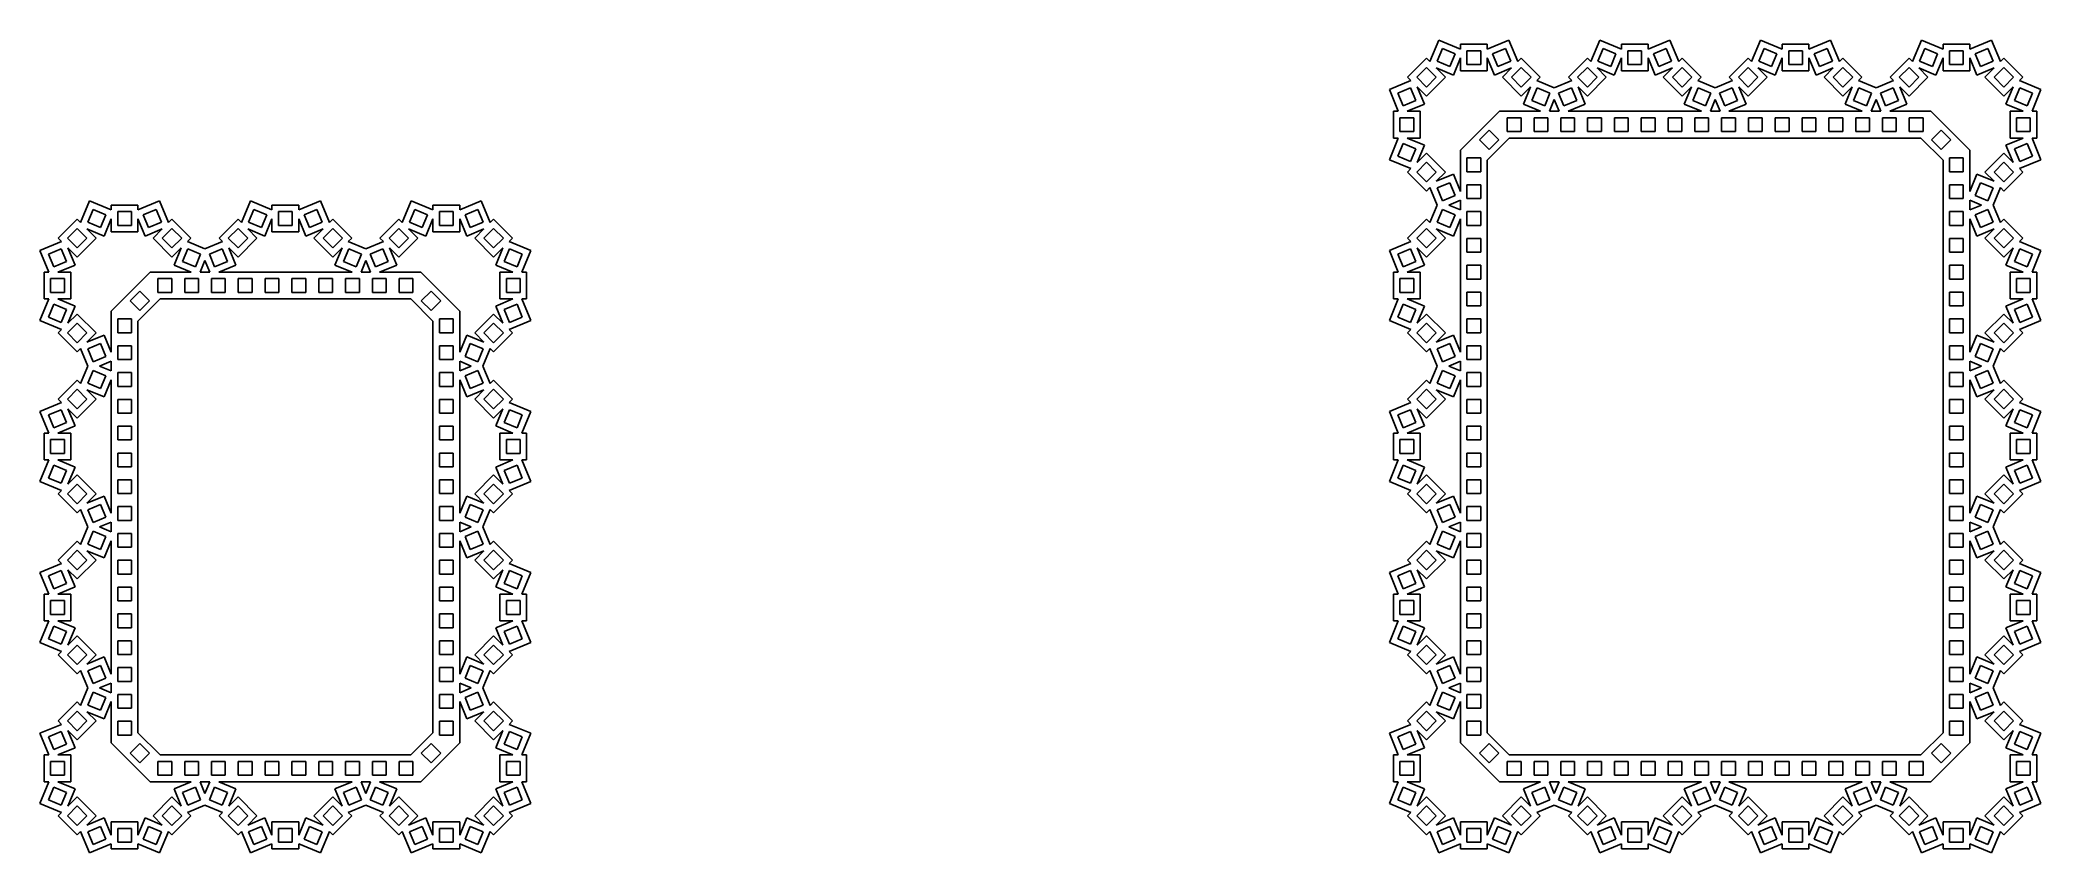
# Model space of a CAD drawing. Extents: x 198 to 660, y 50 to 237.
import ezdxf

# ---------------------------------------------------------------- set-up
doc = ezdxf.new("R2010")
doc.units = 0
doc.layers.get('0').update_dxf_attribs({"linetype": 'CONTINUOUS'})

msp = doc.modelspace()

# ---------------------------------------------------------------- linework, layer by layer
for p, q in [((521.28, 237.45), (519.21, 232.46)), ((526.27, 235.38), (521.28, 237.45)), ((532.46, 236.49), (526.27, 236.49)), ((526.27, 236.49), (526.27, 235.38)), ((537.45, 237.45), (532.46, 235.38)), ((532.46, 235.38), (532.46, 236.49)), ((539.52, 232.46), (537.45, 237.45)), ((558.41, 237.45), (556.34, 232.46)), ((563.4, 235.38), (558.41, 237.45)), ((569.58, 236.49), (563.4, 236.49)), ((563.4, 236.49), (563.4, 235.38)), ((574.58, 237.45), (569.58, 235.38)), ((569.58, 235.38), (569.58, 236.49)), ((576.64, 232.46), (574.58, 237.45)), ((595.53, 237.45), (593.46, 232.46)), ((600.52, 235.38), (595.53, 237.45)), ((606.71, 236.49), (600.52, 236.49)), ((600.52, 236.49), (600.52, 235.38)), ((611.7, 237.45), (606.71, 235.38)), ((606.71, 235.38), (606.71, 236.49)), ((613.77, 232.46), (611.7, 237.45)), ((632.66, 237.45), (630.59, 232.46)), ((637.65, 235.38), (632.66, 237.45)), ((643.83, 236.49), (637.65, 236.49)), ((637.65, 236.49), (637.65, 235.38)), ((648.83, 237.45), (643.83, 235.38)), ((643.83, 235.38), (643.83, 236.49)), ((650.89, 232.46), (648.83, 237.45)), ((518.43, 233.24), (514.05, 228.87)), ((518.43, 231.12), (516.17, 228.87)), ((519.21, 232.46), (518.43, 233.24)), ((520.68, 228.87), (518.43, 231.12)), ((520.67, 231), (524.63, 229.36)), ((522.8, 228.87), (520.67, 231)), ((522.09, 235.49), (520.87, 232.54)), ((520.87, 232.54), (523.82, 231.32)), ((525.04, 234.27), (522.09, 235.49)), ((523.82, 231.32), (525.04, 234.27)), ((524.63, 229.36), (526.27, 233.33)), ((526.27, 233.33), (526.27, 230.31)), ((527.77, 234.99), (527.77, 231.81)), ((530.96, 234.99), (527.77, 234.99)), ((527.77, 231.81), (530.96, 231.81)), ((530.96, 231.81), (530.96, 234.99)), ((532.46, 233.33), (534.1, 229.36)), ((532.46, 230.31), (532.46, 233.33)), ((536.64, 235.49), (533.69, 234.27)), ((533.69, 234.27), (534.91, 231.32)), ((534.1, 229.36), (538.07, 231)), ((534.91, 231.32), (537.86, 232.54)), ((538.07, 231), (535.93, 228.87)), ((537.86, 232.54), (536.64, 235.49)), ((540.3, 231.12), (538.05, 228.87)), ((540.3, 233.24), (539.52, 232.46)), ((544.68, 228.87), (540.3, 233.24)), ((542.56, 228.87), (540.3, 231.12)), ((555.55, 233.24), (551.18, 228.87)), ((555.55, 231.12), (553.3, 228.87)), ((556.34, 232.46), (555.55, 233.24)), ((557.81, 228.87), (555.55, 231.12)), ((557.79, 231), (561.76, 229.36)), ((559.93, 228.87), (557.79, 231)), ((559.22, 235.49), (558, 232.54)), ((558, 232.54), (560.94, 231.32)), ((562.16, 234.27), (559.22, 235.49)), ((560.94, 231.32), (562.16, 234.27)), ((561.76, 229.36), (563.4, 233.33)), ((563.4, 233.33), (563.4, 230.31)), ((564.9, 234.99), (564.9, 231.81)), ((568.08, 234.99), (564.9, 234.99)), ((564.9, 231.81), (568.08, 231.81)), ((568.08, 231.81), (568.08, 234.99)), ((569.58, 230.31), (569.58, 233.33)), ((569.58, 233.33), (571.23, 229.36)), ((573.76, 235.49), (570.82, 234.27)), ((570.82, 234.27), (572.04, 231.32)), ((571.23, 229.36), (575.19, 231)), ((572.04, 231.32), (574.98, 232.54)), ((575.19, 231), (573.05, 228.87)), ((574.98, 232.54), (573.76, 235.49)), ((577.43, 231.12), (575.18, 228.87)), ((577.43, 233.24), (576.64, 232.46)), ((581.8, 228.87), (577.43, 233.24)), ((579.68, 228.87), (577.43, 231.12)), ((592.68, 233.24), (588.3, 228.87)), ((592.68, 231.12), (590.42, 228.87)), ((593.46, 232.46), (592.68, 233.24)), ((594.93, 228.87), (592.68, 231.12)), ((597.05, 228.87), (594.92, 231)), ((594.92, 231), (598.88, 229.36)), ((596.34, 235.49), (595.12, 232.54)), ((595.12, 232.54), (598.07, 231.32)), ((599.29, 234.27), (596.34, 235.49)), ((598.07, 231.32), (599.29, 234.27)), ((598.88, 229.36), (600.52, 233.33)), ((600.52, 233.33), (600.52, 230.31)), ((602.02, 234.99), (602.02, 231.81)), ((605.21, 234.99), (602.02, 234.99)), ((602.02, 231.81), (605.21, 231.81)), ((605.21, 231.81), (605.21, 234.99)), ((606.71, 233.33), (608.35, 229.36)), ((606.71, 230.31), (606.71, 233.33)), ((610.89, 235.49), (607.94, 234.27)), ((607.94, 234.27), (609.16, 231.32)), ((608.35, 229.36), (612.32, 231)), ((609.16, 231.32), (612.11, 232.54)), ((612.32, 231), (610.18, 228.87)), ((612.11, 232.54), (610.89, 235.49)), ((614.55, 231.12), (612.3, 228.87)), ((614.55, 233.24), (613.77, 232.46)), ((618.93, 228.87), (614.55, 233.24)), ((616.81, 228.87), (614.55, 231.12)), ((629.8, 233.24), (625.43, 228.87)), ((629.8, 231.12), (627.55, 228.87)), ((630.59, 232.46), (629.8, 233.24)), ((632.06, 228.87), (629.8, 231.12)), ((632.04, 231), (636.01, 229.36)), ((634.18, 228.87), (632.04, 231)), ((633.47, 235.49), (632.25, 232.54)), ((632.25, 232.54), (635.19, 231.32)), ((636.41, 234.27), (633.47, 235.49)), ((635.19, 231.32), (636.41, 234.27)), ((636.01, 229.36), (637.65, 233.33)), ((637.65, 233.33), (637.65, 230.31)), ((639.15, 234.99), (639.15, 231.81)), ((642.33, 234.99), (639.15, 234.99)), ((639.15, 231.81), (642.33, 231.81)), ((642.33, 231.81), (642.33, 234.99)), ((643.83, 230.31), (643.83, 233.33)), ((643.83, 233.33), (645.48, 229.36)), ((648.01, 235.49), (645.07, 234.27)), ((645.07, 234.27), (646.29, 231.32)), ((645.48, 229.36), (649.44, 231)), ((646.29, 231.32), (649.23, 232.54)), ((649.44, 231), (647.3, 228.87)), ((649.23, 232.54), (648.01, 235.49)), ((651.68, 231.12), (649.43, 228.87)), ((651.68, 233.24), (650.89, 232.46)), ((656.05, 228.87), (651.68, 233.24)), ((653.93, 228.87), (651.68, 231.12)), ((514.84, 228.08), (509.85, 226.01)), ((514.75, 226.42), (511.81, 225.2)), ((514.05, 228.87), (514.84, 228.08)), ((515.97, 223.48), (514.75, 226.42)), ((516.17, 228.87), (518.43, 226.61)), ((516.29, 226.63), (518.43, 224.49)), ((517.93, 222.67), (516.29, 226.63)), ((518.43, 226.61), (520.68, 228.87)), ((518.43, 224.49), (522.8, 228.87)), ((526.27, 230.31), (532.46, 230.31)), ((535.93, 228.87), (540.3, 224.49)), ((538.05, 228.87), (540.3, 226.61)), ((540.3, 226.61), (542.56, 228.87)), ((540.3, 224.49), (542.44, 226.63)), ((542.44, 226.63), (540.8, 222.67)), ((543.98, 226.42), (542.76, 223.48)), ((543.89, 228.08), (544.68, 228.87)), ((547.93, 226.41), (543.89, 228.08)), ((546.92, 225.2), (543.98, 226.42)), ((551.96, 228.08), (547.93, 226.41)), ((551.88, 226.42), (548.93, 225.2)), ((551.18, 228.87), (551.96, 228.08)), ((553.1, 223.48), (551.88, 226.42)), ((553.3, 228.87), (555.55, 226.61)), ((553.42, 226.63), (555.55, 224.49)), ((555.06, 222.67), (553.42, 226.63)), ((555.55, 224.49), (559.93, 228.87)), ((555.55, 226.61), (557.81, 228.87)), ((563.4, 230.31), (569.58, 230.31)), ((573.05, 228.87), (577.43, 224.49)), ((575.18, 228.87), (577.43, 226.61)), ((577.43, 226.61), (579.68, 228.87)), ((577.43, 224.49), (579.57, 226.63)), ((579.57, 226.63), (577.92, 222.67)), ((581.1, 226.42), (579.88, 223.48)), ((581.02, 228.08), (581.8, 228.87)), ((585.05, 226.41), (581.02, 228.08)), ((584.05, 225.2), (581.1, 226.42)), ((589.09, 228.08), (585.05, 226.41)), ((589, 226.42), (586.06, 225.2)), ((588.3, 228.87), (589.09, 228.08)), ((590.22, 223.48), (589, 226.42)), ((590.42, 228.87), (592.68, 226.61)), ((590.54, 226.63), (592.68, 224.49)), ((592.18, 222.67), (590.54, 226.63)), ((592.68, 224.49), (597.05, 228.87)), ((592.68, 226.61), (594.93, 228.87)), ((600.52, 230.31), (606.71, 230.31)), ((610.18, 228.87), (614.55, 224.49)), ((612.3, 228.87), (614.55, 226.61)), ((614.55, 226.61), (616.81, 228.87)), ((614.55, 224.49), (616.69, 226.63)), ((616.69, 226.63), (615.05, 222.67)), ((618.23, 226.42), (617.01, 223.48)), ((618.14, 228.08), (618.93, 228.87)), ((622.18, 226.41), (618.14, 228.08)), ((621.17, 225.2), (618.23, 226.42)), ((626.21, 228.08), (622.18, 226.41)), ((626.13, 226.42), (623.18, 225.2)), ((625.43, 228.87), (626.21, 228.08)), ((627.35, 223.48), (626.13, 226.42)), ((627.55, 228.87), (629.8, 226.61)), ((629.31, 222.67), (627.67, 226.63)), ((627.67, 226.63), (629.8, 224.49)), ((629.8, 224.49), (634.18, 228.87)), ((629.8, 226.61), (632.06, 228.87)), ((637.65, 230.31), (643.83, 230.31)), ((647.3, 228.87), (651.68, 224.49)), ((649.43, 228.87), (651.68, 226.61)), ((651.68, 226.61), (653.93, 228.87)), ((651.68, 224.49), (653.82, 226.63)), ((653.82, 226.63), (652.17, 222.67)), ((655.35, 226.42), (654.13, 223.48)), ((655.27, 228.08), (656.05, 228.87)), ((660.26, 226.01), (655.27, 228.08)), ((658.3, 225.2), (655.35, 226.42)), ((509.85, 226.01), (511.92, 221.02)), ((511.81, 225.2), (513.03, 222.26)), ((513.03, 222.26), (515.97, 223.48)), ((513.97, 221.02), (517.93, 222.67)), ((540.8, 222.67), (544.76, 221.02)), ((542.76, 223.48), (545.7, 222.26)), ((545.7, 222.26), (546.92, 225.2)), ((546.82, 221.02), (547.93, 223.71)), ((547.93, 223.71), (549.04, 221.02)), ((548.93, 225.2), (550.15, 222.26)), ((550.15, 222.26), (553.1, 223.48)), ((551.09, 221.02), (555.06, 222.67)), ((577.92, 222.67), (581.89, 221.02)), ((579.88, 223.48), (582.83, 222.26)), ((582.83, 222.26), (584.05, 225.2)), ((583.94, 221.02), (585.05, 223.71)), ((585.05, 223.71), (586.17, 221.02)), ((586.06, 225.2), (587.28, 222.26)), ((587.28, 222.26), (590.22, 223.48)), ((588.22, 221.02), (592.18, 222.67)), ((615.05, 222.67), (619.01, 221.02)), ((617.01, 223.48), (619.95, 222.26)), ((619.95, 222.26), (621.17, 225.2)), ((621.07, 221.02), (622.18, 223.71)), ((622.18, 223.71), (623.29, 221.02)), ((623.18, 225.2), (624.4, 222.26)), ((624.4, 222.26), (627.35, 223.48)), ((625.34, 221.02), (629.31, 222.67)), ((652.17, 222.67), (656.14, 221.02)), ((654.13, 223.48), (657.08, 222.26)), ((657.08, 222.26), (658.3, 225.2)), ((660.26, 226.01), (658.19, 221.02)), ((510.8, 221.02), (510.8, 214.84)), ((511.92, 221.02), (510.8, 221.02)), ((515.49, 219.52), (512.3, 219.52)), ((512.3, 219.52), (512.3, 216.34)), ((516.99, 221.02), (513.97, 221.02)), ((515.49, 216.34), (515.49, 219.52)), ((516.99, 214.84), (516.99, 221.02)), ((535.24, 221.02), (526.27, 212.05)), ((544.76, 221.02), (535.24, 221.02)), ((540.24, 219.52), (537.05, 219.52)), ((537.05, 219.52), (537.05, 216.34)), ((540.24, 216.34), (540.24, 219.52)), ((543.24, 219.52), (543.24, 216.34)), ((546.43, 219.52), (543.24, 219.52)), ((546.43, 216.34), (546.43, 219.52)), ((546.82, 221.02), (549.04, 221.02)), ((552.62, 219.52), (549.43, 219.52)), ((549.43, 219.52), (549.43, 216.34)), ((551.09, 221.02), (581.89, 221.02)), ((552.62, 216.34), (552.62, 219.52)), ((555.62, 219.52), (555.62, 216.34)), ((558.8, 219.52), (555.62, 219.52)), ((558.8, 216.34), (558.8, 219.52)), ((564.99, 219.52), (561.8, 219.52)), ((561.8, 219.52), (561.8, 216.34)), ((564.99, 216.34), (564.99, 219.52)), ((567.99, 219.52), (567.99, 216.34)), ((571.18, 219.52), (567.99, 219.52)), ((571.18, 216.34), (571.18, 219.52)), ((577.37, 219.52), (574.18, 219.52)), ((574.18, 219.52), (574.18, 216.34)), ((577.37, 216.34), (577.37, 219.52)), ((583.55, 219.52), (580.37, 219.52)), ((580.37, 219.52), (580.37, 216.34)), ((583.55, 216.34), (583.55, 219.52)), ((583.94, 221.02), (586.17, 221.02)), ((589.74, 219.52), (586.55, 219.52)), ((586.55, 219.52), (586.55, 216.34)), ((588.22, 221.02), (619.01, 221.02)), ((589.74, 216.34), (589.74, 219.52)), ((595.93, 219.52), (592.74, 219.52)), ((592.74, 219.52), (592.74, 216.34)), ((595.93, 216.34), (595.93, 219.52)), ((602.12, 219.52), (598.93, 219.52)), ((598.93, 219.52), (598.93, 216.34)), ((602.12, 216.34), (602.12, 219.52)), ((605.12, 219.52), (605.12, 216.34)), ((608.3, 219.52), (605.12, 219.52)), ((608.3, 216.34), (608.3, 219.52)), ((614.49, 219.52), (611.3, 219.52)), ((611.3, 219.52), (611.3, 216.34)), ((614.49, 216.34), (614.49, 219.52)), ((617.49, 219.52), (617.49, 216.34)), ((620.68, 219.52), (617.49, 219.52)), ((620.68, 216.34), (620.68, 219.52)), ((621.07, 221.02), (623.29, 221.02)), ((626.87, 219.52), (623.68, 219.52)), ((623.68, 219.52), (623.68, 216.34)), ((625.34, 221.02), (634.86, 221.02)), ((626.87, 216.34), (626.87, 219.52)), ((633.05, 219.52), (629.87, 219.52)), ((629.87, 219.52), (629.87, 216.34)), ((633.05, 216.34), (633.05, 219.52)), ((634.86, 221.02), (643.83, 212.05)), ((653.12, 221.02), (653.12, 214.84)), ((653.12, 221.02), (656.14, 221.02)), ((657.8, 219.52), (654.62, 219.52)), ((654.62, 219.52), (654.62, 216.34)), ((657.8, 216.34), (657.8, 219.52)), ((658.19, 221.02), (659.3, 221.02)), ((659.3, 221.02), (659.3, 214.84)), ((511.92, 214.84), (509.85, 209.85)), ((510.8, 214.84), (511.92, 214.84)), ((513.03, 213.6), (511.81, 210.66)), ((512.3, 216.34), (515.49, 216.34)), ((515.97, 212.38), (513.03, 213.6)), ((517.93, 213.19), (513.97, 214.84)), ((513.97, 214.84), (516.99, 214.84)), ((516.29, 209.23), (517.93, 213.19)), ((532.88, 216.67), (530.63, 214.42)), ((530.63, 214.42), (532.88, 212.16)), ((532.46, 209.75), (537.54, 214.84)), ((535.13, 214.42), (532.88, 216.67)), ((535.13, 214.42), (532.88, 212.16)), ((537.05, 216.34), (540.24, 216.34)), ((537.54, 214.84), (632.56, 214.84)), ((543.24, 216.34), (546.43, 216.34)), ((549.43, 216.34), (552.62, 216.34)), ((555.62, 216.34), (558.8, 216.34)), ((561.8, 216.34), (564.99, 216.34)), ((567.99, 216.34), (571.18, 216.34)), ((574.18, 216.34), (577.37, 216.34)), ((580.37, 216.34), (583.55, 216.34)), ((586.55, 216.34), (589.74, 216.34)), ((592.74, 216.34), (595.93, 216.34)), ((598.93, 216.34), (602.12, 216.34)), ((605.12, 216.34), (608.3, 216.34)), ((611.3, 216.34), (614.49, 216.34)), ((617.49, 216.34), (620.68, 216.34)), ((623.68, 216.34), (626.87, 216.34)), ((629.87, 216.34), (633.05, 216.34)), ((637.65, 209.75), (632.56, 214.84)), ((634.97, 214.42), (637.23, 216.67)), ((634.97, 214.42), (637.23, 212.16)), ((637.23, 216.67), (639.48, 214.42)), ((639.48, 214.42), (637.23, 212.16)), ((652.17, 213.19), (656.14, 214.84)), ((653.82, 209.23), (652.17, 213.19)), ((653.12, 214.84), (656.14, 214.84)), ((654.13, 212.38), (657.08, 213.6)), ((654.62, 216.34), (657.8, 216.34)), ((657.08, 213.6), (658.3, 210.66)), ((658.19, 214.84), (660.26, 209.85)), ((658.19, 214.84), (659.3, 214.84)), ((509.85, 209.85), (514.84, 207.78)), ((511.81, 210.66), (514.75, 209.44)), ((514.75, 209.44), (515.97, 212.38)), ((518.43, 209.25), (516.17, 206.99)), ((518.43, 211.37), (516.29, 209.23)), ((522.8, 206.99), (518.43, 211.37)), ((520.68, 206.99), (518.43, 209.25)), ((526.27, 202.53), (526.27, 212.05)), ((527.77, 207.06), (527.77, 210.24)), ((527.77, 210.24), (530.96, 210.24)), ((530.96, 210.24), (530.96, 207.06)), ((532.46, 209.75), (532.46, 77.61)), ((637.65, 209.75), (637.65, 77.61)), ((639.15, 210.24), (639.15, 207.06)), ((642.33, 210.24), (639.15, 210.24)), ((642.33, 207.06), (642.33, 210.24)), ((643.83, 202.53), (643.83, 212.05)), ((647.3, 206.99), (651.68, 211.37)), ((649.43, 206.99), (651.68, 209.25)), ((651.68, 211.37), (653.82, 209.23)), ((651.68, 209.25), (653.93, 206.99)), ((655.35, 209.44), (654.13, 212.38)), ((660.26, 209.85), (655.27, 207.78)), ((658.3, 210.66), (655.35, 209.44)), ((514.84, 207.78), (514.05, 206.99)), ((514.05, 206.99), (518.43, 202.62)), ((516.17, 206.99), (518.43, 204.74)), ((518.43, 204.74), (520.68, 206.99)), ((518.43, 202.62), (519.21, 203.4)), ((519.21, 203.4), (520.89, 199.37)), ((520.67, 204.86), (522.8, 206.99)), ((524.63, 206.5), (520.67, 204.86)), ((523.82, 204.54), (520.87, 203.32)), ((520.87, 203.32), (522.09, 200.37)), ((525.04, 201.59), (523.82, 204.54)), ((526.27, 202.53), (524.63, 206.5)), ((530.96, 207.06), (527.77, 207.06)), ((527.77, 200.87), (527.77, 204.06)), ((527.77, 204.06), (530.96, 204.06)), ((530.96, 204.06), (530.96, 200.87)), ((639.15, 207.06), (642.33, 207.06)), ((642.33, 204.06), (639.15, 204.06)), ((639.15, 204.06), (639.15, 200.87)), ((642.33, 200.87), (642.33, 204.06)), ((643.83, 202.53), (645.48, 206.5)), ((645.07, 201.59), (646.29, 204.54)), ((645.48, 206.5), (649.44, 204.86)), ((646.29, 204.54), (649.23, 203.32)), ((649.44, 204.86), (647.3, 206.99)), ((649.23, 203.32), (648.01, 200.37)), ((650.89, 203.4), (649.22, 199.37)), ((651.68, 204.74), (649.43, 206.99)), ((651.68, 202.62), (650.89, 203.4)), ((656.05, 206.99), (651.68, 202.62)), ((653.93, 206.99), (651.68, 204.74)), ((655.27, 207.78), (656.05, 206.99)), ((209.83, 200.32), (207.76, 195.33)), ((214.82, 198.26), (209.83, 200.32)), ((221.01, 199.37), (214.82, 199.37)), ((214.82, 199.37), (214.82, 198.26)), ((226, 200.32), (221.01, 198.26)), ((221.01, 198.26), (221.01, 199.37)), ((228.06, 195.33), (226, 200.32)), ((246.95, 200.32), (244.89, 195.33)), ((251.94, 198.26), (246.95, 200.32)), ((258.13, 199.37), (251.94, 199.37)), ((251.94, 199.37), (251.94, 198.26)), ((263.12, 200.32), (258.13, 198.26)), ((258.13, 198.26), (258.13, 199.37)), ((265.19, 195.33), (263.12, 200.32)), ((284.08, 200.32), (282.01, 195.33)), ((289.07, 198.26), (284.08, 200.32)), ((295.26, 199.37), (289.07, 199.37)), ((289.07, 199.37), (289.07, 198.26)), ((300.25, 200.32), (295.26, 198.26)), ((295.26, 198.26), (295.26, 199.37)), ((302.31, 195.33), (300.25, 200.32)), ((519.21, 195.33), (520.89, 199.37)), ((522.09, 200.37), (525.04, 201.59)), ((526.27, 200.48), (523.59, 199.37)), ((523.59, 199.37), (526.27, 198.26)), ((526.27, 200.48), (526.27, 198.26)), ((530.96, 200.87), (527.77, 200.87)), ((639.15, 200.87), (642.33, 200.87)), ((643.83, 200.48), (646.52, 199.37)), ((643.83, 200.48), (643.83, 198.26)), ((646.52, 199.37), (643.83, 198.26)), ((648.01, 200.37), (645.07, 201.59)), ((650.89, 195.33), (649.22, 199.37)), ((206.97, 196.12), (202.6, 191.74)), ((206.97, 194), (204.72, 191.74)), ((207.76, 195.33), (206.97, 196.12)), ((209.23, 191.74), (206.97, 194)), ((210.64, 198.36), (209.42, 195.42)), ((209.42, 195.42), (212.36, 194.2)), ((213.58, 197.14), (210.64, 198.36)), ((212.36, 194.2), (213.58, 197.14)), ((213.18, 192.24), (214.82, 196.2)), ((214.82, 196.2), (214.82, 193.18)), ((216.32, 197.87), (216.32, 194.68)), ((219.51, 197.87), (216.32, 197.87)), ((216.32, 194.68), (219.51, 194.68)), ((219.51, 194.68), (219.51, 197.87)), ((221.01, 193.18), (221.01, 196.2)), ((221.01, 196.2), (222.65, 192.24)), ((225.18, 198.36), (222.24, 197.14)), ((222.24, 197.14), (223.46, 194.2)), ((223.46, 194.2), (226.4, 195.42)), ((226.4, 195.42), (225.18, 198.36)), ((228.85, 194), (226.6, 191.74)), ((228.85, 196.12), (228.06, 195.33)), ((233.23, 191.74), (228.85, 196.12)), ((231.1, 191.74), (228.85, 194)), ((244.1, 196.12), (239.72, 191.74)), ((244.1, 194), (241.85, 191.74)), ((244.89, 195.33), (244.1, 196.12)), ((246.35, 191.74), (244.1, 194)), ((247.76, 198.36), (246.54, 195.42)), ((246.54, 195.42), (249.49, 194.2)), ((250.71, 197.14), (247.76, 198.36)), ((249.49, 194.2), (250.71, 197.14)), ((250.3, 192.24), (251.94, 196.2)), ((251.94, 196.2), (251.94, 193.18)), ((253.44, 197.87), (253.44, 194.68)), ((256.63, 197.87), (253.44, 197.87)), ((253.44, 194.68), (256.63, 194.68)), ((256.63, 194.68), (256.63, 197.87)), ((258.13, 193.18), (258.13, 196.2)), ((258.13, 196.2), (259.77, 192.24)), ((262.31, 198.36), (259.37, 197.14)), ((259.37, 197.14), (260.58, 194.2)), ((260.58, 194.2), (263.53, 195.42)), ((263.53, 195.42), (262.31, 198.36)), ((265.98, 194), (263.72, 191.74)), ((265.98, 196.12), (265.19, 195.33)), ((270.35, 191.74), (265.98, 196.12)), ((268.23, 191.74), (265.98, 194)), ((281.22, 196.12), (276.85, 191.74)), ((281.22, 194), (278.97, 191.74)), ((282.01, 195.33), (281.22, 196.12)), ((283.48, 191.74), (281.22, 194)), ((284.89, 198.36), (283.67, 195.42)), ((283.67, 195.42), (286.61, 194.2)), ((287.83, 197.14), (284.89, 198.36)), ((286.61, 194.2), (287.83, 197.14)), ((287.43, 192.24), (289.07, 196.2)), ((289.07, 196.2), (289.07, 193.18)), ((290.57, 197.87), (290.57, 194.68)), ((293.76, 197.87), (290.57, 197.87)), ((290.57, 194.68), (293.76, 194.68)), ((293.76, 194.68), (293.76, 197.87)), ((295.26, 196.2), (296.9, 192.24)), ((295.26, 193.18), (295.26, 196.2)), ((299.43, 198.36), (296.49, 197.14)), ((296.49, 197.14), (297.71, 194.2)), ((297.71, 194.2), (300.65, 195.42)), ((300.65, 195.42), (299.43, 198.36)), ((303.1, 194), (300.85, 191.74)), ((303.1, 196.12), (302.31, 195.33)), ((307.48, 191.74), (303.1, 196.12)), ((305.35, 191.74), (303.1, 194)), ((514.05, 191.74), (518.43, 196.12)), ((516.17, 191.74), (518.43, 194)), ((518.43, 196.12), (519.21, 195.33)), ((518.43, 194), (520.68, 191.74)), ((520.87, 195.42), (522.09, 198.36)), ((523.82, 194.2), (520.87, 195.42)), ((522.09, 198.36), (525.04, 197.14)), ((525.04, 197.14), (523.82, 194.2)), ((526.27, 196.2), (524.63, 192.24)), ((526.27, 196.2), (526.27, 165.41)), ((527.77, 194.68), (527.77, 197.87)), ((527.77, 197.87), (530.96, 197.87)), ((530.96, 194.68), (527.77, 194.68)), ((530.96, 197.87), (530.96, 194.68)), ((642.33, 197.87), (639.15, 197.87)), ((639.15, 197.87), (639.15, 194.68)), ((639.15, 194.68), (642.33, 194.68)), ((642.33, 194.68), (642.33, 197.87)), ((643.83, 196.2), (643.83, 165.41)), ((643.83, 196.2), (645.48, 192.24)), ((648.01, 198.36), (645.07, 197.14)), ((645.07, 197.14), (646.29, 194.2)), ((646.29, 194.2), (649.23, 195.42)), ((649.23, 195.42), (648.01, 198.36)), ((651.68, 194), (649.43, 191.74)), ((651.68, 196.12), (650.89, 195.33)), ((656.05, 191.74), (651.68, 196.12)), ((653.93, 191.74), (651.68, 194)), ((203.39, 190.96), (198.39, 188.89)), ((202.6, 191.74), (203.39, 190.96)), ((204.72, 191.74), (206.97, 189.49)), ((206.48, 185.54), (204.84, 189.5)), ((204.84, 189.5), (206.97, 187.37)), ((206.97, 189.49), (209.23, 191.74)), ((206.97, 187.37), (211.35, 191.74)), ((209.21, 193.88), (213.18, 192.24)), ((211.35, 191.74), (209.21, 193.88)), ((214.82, 193.18), (221.01, 193.18)), ((222.65, 192.24), (226.61, 193.88)), ((226.61, 193.88), (224.48, 191.74)), ((224.48, 191.74), (228.85, 187.37)), ((226.6, 191.74), (228.85, 189.49)), ((228.85, 189.49), (231.1, 191.74)), ((228.85, 187.37), (230.99, 189.5)), ((230.99, 189.5), (229.35, 185.54)), ((232.44, 190.96), (233.23, 191.74)), ((236.47, 189.28), (232.44, 190.96)), ((240.51, 190.96), (236.47, 189.28)), ((239.72, 191.74), (240.51, 190.96)), ((241.85, 191.74), (244.1, 189.49)), ((243.6, 185.54), (241.96, 189.5)), ((241.96, 189.5), (244.1, 187.37)), ((244.1, 187.37), (248.47, 191.74)), ((244.1, 189.49), (246.35, 191.74)), ((246.34, 193.88), (250.3, 192.24)), ((248.47, 191.74), (246.34, 193.88)), ((251.94, 193.18), (258.13, 193.18)), ((259.77, 192.24), (263.74, 193.88)), ((263.74, 193.88), (261.6, 191.74)), ((261.6, 191.74), (265.98, 187.37)), ((263.72, 191.74), (265.98, 189.49)), ((265.98, 189.49), (268.23, 191.74)), ((265.98, 187.37), (268.11, 189.5)), ((268.11, 189.5), (266.47, 185.54)), ((269.56, 190.96), (270.35, 191.74)), ((273.6, 189.28), (269.56, 190.96)), ((277.64, 190.96), (273.6, 189.28)), ((276.85, 191.74), (277.64, 190.96)), ((278.97, 191.74), (281.22, 189.49)), ((279.09, 189.5), (281.22, 187.37)), ((280.73, 185.54), (279.09, 189.5)), ((281.22, 187.37), (285.6, 191.74)), ((281.22, 189.49), (283.48, 191.74)), ((283.46, 193.88), (287.43, 192.24)), ((285.6, 191.74), (283.46, 193.88)), ((289.07, 193.18), (295.26, 193.18)), ((296.9, 192.24), (300.86, 193.88)), ((300.86, 193.88), (298.73, 191.74)), ((298.73, 191.74), (303.1, 187.37)), ((300.85, 191.74), (303.1, 189.49)), ((303.1, 189.49), (305.35, 191.74)), ((303.1, 187.37), (305.24, 189.5)), ((305.24, 189.5), (303.6, 185.54)), ((306.69, 190.96), (307.48, 191.74)), ((311.68, 188.89), (306.69, 190.96)), ((509.85, 188.89), (514.84, 190.96)), ((514.84, 190.96), (514.05, 191.74)), ((518.43, 189.49), (516.17, 191.74)), ((516.29, 189.5), (517.93, 185.54)), ((518.43, 187.37), (516.29, 189.5)), ((520.68, 191.74), (518.43, 189.49)), ((522.8, 191.74), (518.43, 187.37)), ((524.63, 192.24), (520.67, 193.88)), ((520.67, 193.88), (522.8, 191.74)), ((527.77, 188.49), (527.77, 191.68)), ((527.77, 191.68), (530.96, 191.68)), ((530.96, 191.68), (530.96, 188.49)), ((642.33, 191.68), (639.15, 191.68)), ((639.15, 191.68), (639.15, 188.49)), ((642.33, 188.49), (642.33, 191.68)), ((645.48, 192.24), (649.44, 193.88)), ((649.44, 193.88), (647.3, 191.74)), ((647.3, 191.74), (651.68, 187.37)), ((649.43, 191.74), (651.68, 189.49)), ((651.68, 189.49), (653.93, 191.74)), ((651.68, 187.37), (653.82, 189.5)), ((653.82, 189.5), (652.17, 185.54)), ((655.27, 190.96), (656.05, 191.74)), ((660.26, 188.89), (655.27, 190.96)), ((198.39, 188.89), (200.46, 183.9)), ((203.3, 189.3), (200.35, 188.08)), ((200.35, 188.08), (201.57, 185.13)), ((201.57, 185.13), (204.52, 186.35)), ((202.52, 183.9), (206.48, 185.54)), ((204.52, 186.35), (203.3, 189.3)), ((229.35, 185.54), (233.31, 183.9)), ((232.52, 189.3), (231.31, 186.35)), ((231.31, 186.35), (234.25, 185.13)), ((235.47, 188.08), (232.52, 189.3)), ((234.25, 185.13), (235.47, 188.08)), ((235.36, 183.9), (236.47, 186.58)), ((236.47, 186.58), (237.59, 183.9)), ((240.42, 189.3), (237.48, 188.08)), ((237.48, 188.08), (238.7, 185.13)), ((238.7, 185.13), (241.64, 186.35)), ((239.64, 183.9), (243.6, 185.54)), ((241.64, 186.35), (240.42, 189.3)), ((266.47, 185.54), (270.43, 183.9)), ((269.65, 189.3), (268.43, 186.35)), ((268.43, 186.35), (271.38, 185.13)), ((272.59, 188.08), (269.65, 189.3)), ((271.38, 185.13), (272.59, 188.08)), ((272.49, 183.9), (273.6, 186.58)), ((273.6, 186.58), (274.71, 183.9)), ((277.55, 189.3), (274.6, 188.08)), ((274.6, 188.08), (275.82, 185.13)), ((275.82, 185.13), (278.77, 186.35)), ((276.77, 183.9), (280.73, 185.54)), ((278.77, 186.35), (277.55, 189.3)), ((303.6, 185.54), (307.56, 183.9)), ((306.77, 189.3), (305.56, 186.35)), ((305.56, 186.35), (308.5, 185.13)), ((309.72, 188.08), (306.77, 189.3)), ((308.5, 185.13), (309.72, 188.08)), ((311.68, 188.89), (309.61, 183.9)), ((511.92, 183.9), (509.85, 188.89)), ((511.81, 188.08), (514.75, 189.3)), ((513.03, 185.13), (511.81, 188.08)), ((515.97, 186.35), (513.03, 185.13)), ((517.93, 185.54), (513.97, 183.9)), ((514.75, 189.3), (515.97, 186.35)), ((530.96, 188.49), (527.77, 188.49)), ((527.77, 185.49), (530.96, 185.49)), ((527.77, 182.31), (527.77, 185.49)), ((530.96, 185.49), (530.96, 182.31)), ((639.15, 188.49), (642.33, 188.49)), ((642.33, 185.49), (639.15, 185.49)), ((639.15, 185.49), (639.15, 182.31)), ((642.33, 182.31), (642.33, 185.49)), ((652.17, 185.54), (656.14, 183.9)), ((655.35, 189.3), (654.13, 186.35)), ((654.13, 186.35), (657.08, 185.13)), ((658.3, 188.08), (655.35, 189.3)), ((657.08, 185.13), (658.3, 188.08)), ((658.19, 183.9), (660.26, 188.89)), ((199.35, 183.9), (199.35, 177.71)), ((200.46, 183.9), (199.35, 183.9)), ((204.04, 182.4), (200.85, 182.4)), ((200.85, 182.4), (200.85, 179.21)), ((205.54, 183.9), (202.52, 183.9)), ((204.04, 179.21), (204.04, 182.4)), ((205.54, 177.71), (205.54, 183.9)), ((223.79, 183.9), (214.82, 174.93)), ((233.31, 183.9), (223.79, 183.9)), ((225.6, 182.4), (225.6, 179.21)), ((228.79, 182.4), (225.6, 182.4)), ((228.79, 179.21), (228.79, 182.4)), ((234.97, 182.4), (231.79, 182.4)), ((231.79, 182.4), (231.79, 179.21)), ((234.97, 179.21), (234.97, 182.4)), ((235.36, 183.9), (237.59, 183.9)), ((237.97, 182.4), (237.97, 179.21)), ((241.16, 182.4), (237.97, 182.4)), ((239.64, 183.9), (270.43, 183.9)), ((241.16, 179.21), (241.16, 182.4)), ((247.35, 182.4), (244.16, 182.4)), ((244.16, 182.4), (244.16, 179.21)), ((247.35, 179.21), (247.35, 182.4)), ((250.35, 182.4), (250.35, 179.21)), ((253.54, 182.4), (250.35, 182.4)), ((253.54, 179.21), (253.54, 182.4)), ((259.72, 182.4), (256.54, 182.4)), ((256.54, 182.4), (256.54, 179.21)), ((259.72, 179.21), (259.72, 182.4)), ((262.72, 182.4), (262.72, 179.21)), ((265.91, 182.4), (262.72, 182.4)), ((265.91, 179.21), (265.91, 182.4)), ((272.1, 182.4), (268.91, 182.4)), ((268.91, 182.4), (268.91, 179.21)), ((272.1, 179.21), (272.1, 182.4)), ((272.49, 183.9), (274.71, 183.9)), ((275.1, 182.4), (275.1, 179.21)), ((278.29, 182.4), (275.1, 182.4)), ((276.77, 183.9), (286.28, 183.9)), ((278.29, 179.21), (278.29, 182.4)), ((284.47, 182.4), (281.29, 182.4)), ((281.29, 182.4), (281.29, 179.21)), ((284.47, 179.21), (284.47, 182.4)), ((286.28, 183.9), (295.26, 174.93)), ((304.54, 183.9), (304.54, 177.71)), ((304.54, 183.9), (307.56, 183.9)), ((309.22, 182.4), (306.04, 182.4)), ((306.04, 182.4), (306.04, 179.21)), ((309.22, 179.21), (309.22, 182.4)), ((309.61, 183.9), (310.72, 183.9)), ((310.72, 183.9), (310.72, 177.71)), ((510.8, 177.71), (510.8, 183.9)), ((510.8, 183.9), (511.92, 183.9)), ((512.3, 179.21), (512.3, 182.4)), ((512.3, 182.4), (515.49, 182.4)), ((513.97, 183.9), (516.99, 183.9)), ((515.49, 182.4), (515.49, 179.21)), ((516.99, 183.9), (516.99, 177.71)), ((530.96, 182.31), (527.77, 182.31)), ((639.15, 182.31), (642.33, 182.31)), ((653.12, 183.9), (653.12, 177.71)), ((656.14, 183.9), (653.12, 183.9)), ((654.62, 182.4), (654.62, 179.21)), ((657.8, 182.4), (654.62, 182.4)), ((657.8, 179.21), (657.8, 182.4)), ((659.3, 183.9), (658.19, 183.9)), ((659.3, 177.71), (659.3, 183.9)), ((200.46, 177.71), (198.39, 172.72)), ((199.35, 177.71), (200.46, 177.71)), ((201.57, 176.48), (200.35, 173.53)), ((200.85, 179.21), (204.04, 179.21)), ((204.52, 175.26), (201.57, 176.48)), ((206.48, 176.07), (202.52, 177.71)), ((202.52, 177.71), (205.54, 177.71)), ((204.84, 172.11), (206.48, 176.07)), ((221.43, 179.55), (219.17, 177.29)), ((219.17, 177.29), (221.43, 175.04)), ((221.01, 172.63), (226.09, 177.71)), ((223.68, 177.29), (221.43, 179.55)), ((223.68, 177.29), (221.43, 175.04)), ((225.6, 179.21), (228.79, 179.21)), ((226.09, 177.71), (283.99, 177.71)), ((231.79, 179.21), (234.97, 179.21)), ((237.97, 179.21), (241.16, 179.21)), ((244.16, 179.21), (247.35, 179.21)), ((250.35, 179.21), (253.54, 179.21)), ((256.54, 179.21), (259.72, 179.21)), ((262.72, 179.21), (265.91, 179.21)), ((268.91, 179.21), (272.1, 179.21)), ((275.1, 179.21), (278.29, 179.21)), ((281.29, 179.21), (284.47, 179.21)), ((289.07, 172.63), (283.99, 177.71)), ((286.39, 177.29), (288.65, 179.55)), ((286.39, 177.29), (288.65, 175.04)), ((288.65, 179.55), (290.9, 177.29)), ((290.9, 177.29), (288.65, 175.04)), ((303.6, 176.07), (307.56, 177.71)), ((305.24, 172.11), (303.6, 176.07)), ((304.54, 177.71), (307.56, 177.71)), ((305.56, 175.26), (308.5, 176.48)), ((306.04, 179.21), (309.22, 179.21)), ((308.5, 176.48), (309.72, 173.53)), ((309.61, 177.71), (311.68, 172.72)), ((309.61, 177.71), (310.72, 177.71)), ((509.85, 172.72), (511.92, 177.71)), ((511.92, 177.71), (510.8, 177.71)), ((511.81, 173.53), (513.03, 176.48)), ((515.49, 179.21), (512.3, 179.21)), ((513.03, 176.48), (515.97, 175.26)), ((513.97, 177.71), (517.93, 176.07)), ((516.99, 177.71), (513.97, 177.71)), ((517.93, 176.07), (516.29, 172.11)), ((527.77, 179.31), (530.96, 179.31)), ((527.77, 176.12), (527.77, 179.31)), ((530.96, 176.12), (527.77, 176.12)), ((530.96, 179.31), (530.96, 176.12)), ((642.33, 179.31), (639.15, 179.31)), ((639.15, 179.31), (639.15, 176.12)), ((639.15, 176.12), (642.33, 176.12)), ((642.33, 176.12), (642.33, 179.31)), ((656.14, 177.71), (652.17, 176.07)), ((652.17, 176.07), (653.82, 172.11)), ((653.12, 177.71), (656.14, 177.71)), ((657.08, 176.48), (654.13, 175.26)), ((654.62, 179.21), (657.8, 179.21)), ((658.3, 173.53), (657.08, 176.48)), ((660.26, 172.72), (658.19, 177.71)), ((658.19, 177.71), (659.3, 177.71)), ((198.39, 172.72), (203.39, 170.65)), ((200.35, 173.53), (203.3, 172.31)), ((203.3, 172.31), (204.52, 175.26)), ((206.97, 172.12), (204.72, 169.87)), ((206.97, 174.24), (204.84, 172.11)), ((211.35, 169.87), (206.97, 174.24)), ((209.23, 169.87), (206.97, 172.12)), ((214.82, 165.41), (214.82, 174.93)), ((216.32, 169.93), (216.32, 173.12)), ((216.32, 173.12), (219.51, 173.12)), ((219.51, 173.12), (219.51, 169.93)), ((221.01, 172.63), (221.01, 77.61)), ((289.07, 172.63), (289.07, 77.61)), ((290.57, 173.12), (290.57, 169.93)), ((293.76, 173.12), (290.57, 173.12)), ((293.76, 169.93), (293.76, 173.12)), ((295.26, 165.41), (295.26, 174.93)), ((298.73, 169.87), (303.1, 174.24)), ((300.85, 169.87), (303.1, 172.12)), ((303.1, 174.24), (305.24, 172.11)), ((303.1, 172.12), (305.35, 169.87)), ((306.77, 172.31), (305.56, 175.26)), ((311.68, 172.72), (306.69, 170.65)), ((309.72, 173.53), (306.77, 172.31)), ((514.84, 170.65), (509.85, 172.72)), ((514.75, 172.31), (511.81, 173.53)), ((515.97, 175.26), (514.75, 172.31)), ((516.17, 169.87), (518.43, 172.12)), ((516.29, 172.11), (518.43, 174.24)), ((518.43, 174.24), (522.8, 169.87)), ((518.43, 172.12), (520.68, 169.87)), ((527.77, 173.12), (530.96, 173.12)), ((527.77, 169.93), (527.77, 173.12)), ((530.96, 173.12), (530.96, 169.93)), ((642.33, 173.12), (639.15, 173.12)), ((639.15, 173.12), (639.15, 169.93)), ((642.33, 169.93), (642.33, 173.12)), ((651.68, 174.24), (647.3, 169.87)), ((651.68, 172.12), (649.43, 169.87)), ((653.82, 172.11), (651.68, 174.24)), ((653.93, 169.87), (651.68, 172.12)), ((654.13, 175.26), (655.35, 172.31)), ((655.27, 170.65), (660.26, 172.72)), ((655.35, 172.31), (658.3, 173.53)), ((203.39, 170.65), (202.6, 169.87)), ((202.6, 169.87), (206.97, 165.49)), ((204.72, 169.87), (206.97, 167.61)), ((206.97, 167.61), (209.23, 169.87)), ((206.97, 165.49), (207.76, 166.28)), ((207.76, 166.28), (209.43, 162.24)), ((209.21, 167.73), (211.35, 169.87)), ((213.18, 169.37), (209.21, 167.73)), ((212.36, 167.41), (209.42, 166.19)), ((213.58, 164.47), (212.36, 167.41)), ((214.82, 165.41), (213.18, 169.37)), ((219.51, 169.93), (216.32, 169.93)), ((216.32, 166.93), (219.51, 166.93)), ((216.32, 163.74), (216.32, 166.93)), ((219.51, 166.93), (219.51, 163.74)), ((290.57, 169.93), (293.76, 169.93)), ((290.57, 166.93), (290.57, 163.74)), ((293.76, 166.93), (290.57, 166.93)), ((293.76, 163.74), (293.76, 166.93)), ((295.26, 165.41), (296.9, 169.37)), ((296.49, 164.47), (297.71, 167.41)), ((296.9, 169.37), (300.86, 167.73)), ((297.71, 167.41), (300.65, 166.19)), ((300.86, 167.73), (298.73, 169.87)), ((302.31, 166.28), (300.64, 162.24)), ((303.1, 167.61), (300.85, 169.87)), ((303.1, 165.49), (302.31, 166.28)), ((307.48, 169.87), (303.1, 165.49)), ((305.35, 169.87), (303.1, 167.61)), ((306.69, 170.65), (307.48, 169.87)), ((514.05, 169.87), (514.84, 170.65)), ((518.43, 165.49), (514.05, 169.87)), ((518.43, 167.61), (516.17, 169.87)), ((520.68, 169.87), (518.43, 167.61)), ((519.21, 166.28), (518.43, 165.49)), ((520.89, 162.24), (519.21, 166.28)), ((522.8, 169.87), (520.67, 167.73)), ((520.67, 167.73), (524.63, 169.37)), ((520.87, 166.19), (523.82, 167.41)), ((523.82, 167.41), (525.04, 164.47)), ((524.63, 169.37), (526.27, 165.41)), ((530.96, 169.93), (527.77, 169.93)), ((527.77, 166.93), (530.96, 166.93)), ((527.77, 163.74), (527.77, 166.93)), ((530.96, 166.93), (530.96, 163.74)), ((639.15, 169.93), (642.33, 169.93)), ((642.33, 166.93), (639.15, 166.93)), ((639.15, 166.93), (639.15, 163.74)), ((642.33, 163.74), (642.33, 166.93)), ((645.48, 169.37), (643.83, 165.41)), ((646.29, 167.41), (645.07, 164.47)), ((649.44, 167.73), (645.48, 169.37)), ((649.23, 166.19), (646.29, 167.41)), ((647.3, 169.87), (649.44, 167.73)), ((649.22, 162.24), (650.89, 166.28)), ((649.43, 169.87), (651.68, 167.61)), ((650.89, 166.28), (651.68, 165.49)), ((651.68, 165.49), (656.05, 169.87)), ((651.68, 167.61), (653.93, 169.87)), ((656.05, 169.87), (655.27, 170.65)), ((207.76, 158.21), (209.43, 162.24)), ((209.42, 166.19), (210.64, 163.25)), ((210.64, 163.25), (213.58, 164.47)), ((214.82, 163.35), (212.13, 162.24)), ((212.13, 162.24), (214.82, 161.13)), ((214.82, 163.35), (214.82, 161.13)), ((219.51, 163.74), (216.32, 163.74)), ((290.57, 163.74), (293.76, 163.74)), ((295.26, 163.35), (295.26, 161.13)), ((295.26, 163.35), (297.94, 162.24)), ((297.94, 162.24), (295.26, 161.13)), ((299.43, 163.25), (296.49, 164.47)), ((300.65, 166.19), (299.43, 163.25)), ((302.31, 158.21), (300.64, 162.24)), ((519.21, 158.21), (520.89, 162.24)), ((522.09, 163.25), (520.87, 166.19)), ((525.04, 164.47), (522.09, 163.25)), ((526.27, 163.35), (523.59, 162.24)), ((523.59, 162.24), (526.27, 161.13)), ((526.27, 163.35), (526.27, 161.13)), ((530.96, 163.74), (527.77, 163.74)), ((639.15, 163.74), (642.33, 163.74)), ((643.83, 163.35), (646.52, 162.24)), ((643.83, 163.35), (643.83, 161.13)), ((646.52, 162.24), (643.83, 161.13)), ((645.07, 164.47), (648.01, 163.25)), ((648.01, 163.25), (649.23, 166.19)), ((650.89, 158.21), (649.22, 162.24)), ((202.6, 154.62), (206.97, 158.99)), ((206.97, 158.99), (207.76, 158.21)), ((209.42, 158.29), (210.64, 161.24)), ((212.36, 157.07), (209.42, 158.29)), ((210.64, 161.24), (213.58, 160.02)), ((213.58, 160.02), (212.36, 157.07)), ((214.82, 159.08), (213.18, 155.11)), ((214.82, 159.08), (214.82, 128.28)), ((216.32, 160.74), (219.51, 160.74)), ((216.32, 157.56), (216.32, 160.74)), ((219.51, 157.56), (216.32, 157.56)), ((219.51, 160.74), (219.51, 157.56)), ((290.57, 160.74), (290.57, 157.56)), ((293.76, 160.74), (290.57, 160.74)), ((290.57, 157.56), (293.76, 157.56)), ((293.76, 157.56), (293.76, 160.74)), ((295.26, 159.08), (295.26, 128.28)), ((295.26, 159.08), (296.9, 155.11)), ((299.43, 161.24), (296.49, 160.02)), ((296.49, 160.02), (297.71, 157.07)), ((297.71, 157.07), (300.65, 158.29)), ((300.65, 158.29), (299.43, 161.24)), ((303.1, 158.99), (302.31, 158.21)), ((307.48, 154.62), (303.1, 158.99)), ((514.05, 154.62), (518.43, 158.99)), ((518.43, 158.99), (519.21, 158.21)), ((520.87, 158.29), (522.09, 161.24)), ((523.82, 157.07), (520.87, 158.29)), ((522.09, 161.24), (525.04, 160.02)), ((525.04, 160.02), (523.82, 157.07)), ((526.27, 159.08), (524.63, 155.11)), ((526.27, 159.08), (526.27, 128.28)), ((527.77, 160.74), (530.96, 160.74)), ((527.77, 157.56), (527.77, 160.74)), ((530.96, 157.56), (527.77, 157.56)), ((530.96, 160.74), (530.96, 157.56)), ((642.33, 160.74), (639.15, 160.74)), ((639.15, 160.74), (639.15, 157.56)), ((639.15, 157.56), (642.33, 157.56)), ((642.33, 157.56), (642.33, 160.74)), ((643.83, 159.08), (643.83, 128.28)), ((643.83, 159.08), (645.48, 155.11)), ((648.01, 161.24), (645.07, 160.02)), ((645.07, 160.02), (646.29, 157.07)), ((646.29, 157.07), (649.23, 158.29)), ((649.23, 158.29), (648.01, 161.24)), ((651.68, 158.99), (650.89, 158.21)), ((656.05, 154.62), (651.68, 158.99)), ((198.39, 151.76), (203.39, 153.83)), ((203.39, 153.83), (202.6, 154.62)), ((204.72, 154.62), (206.97, 156.87)), ((206.97, 152.36), (204.72, 154.62)), ((206.97, 156.87), (209.23, 154.62)), ((209.23, 154.62), (206.97, 152.36)), ((211.35, 154.62), (206.97, 150.24)), ((213.18, 155.11), (209.21, 156.75)), ((209.21, 156.75), (211.35, 154.62)), ((216.32, 154.56), (219.51, 154.56)), ((216.32, 151.37), (216.32, 154.56)), ((219.51, 154.56), (219.51, 151.37)), ((290.57, 154.56), (290.57, 151.37)), ((293.76, 154.56), (290.57, 154.56)), ((293.76, 151.37), (293.76, 154.56)), ((296.9, 155.11), (300.86, 156.75)), ((300.86, 156.75), (298.73, 154.62)), ((298.73, 154.62), (303.1, 150.24)), ((303.1, 156.87), (300.85, 154.62)), ((300.85, 154.62), (303.1, 152.36)), ((305.35, 154.62), (303.1, 156.87)), ((303.1, 152.36), (305.35, 154.62)), ((306.69, 153.83), (307.48, 154.62)), ((311.68, 151.76), (306.69, 153.83)), ((509.85, 151.76), (514.84, 153.83)), ((514.84, 153.83), (514.05, 154.62)), ((516.17, 154.62), (518.43, 156.87)), ((518.43, 152.36), (516.17, 154.62)), ((518.43, 156.87), (520.68, 154.62)), ((522.8, 154.62), (518.43, 150.24)), ((520.68, 154.62), (518.43, 152.36)), ((520.67, 156.75), (522.8, 154.62)), ((524.63, 155.11), (520.67, 156.75)), ((527.77, 154.56), (530.96, 154.56)), ((527.77, 151.37), (527.77, 154.56)), ((530.96, 154.56), (530.96, 151.37)), ((642.33, 154.56), (639.15, 154.56)), ((639.15, 154.56), (639.15, 151.37)), ((642.33, 151.37), (642.33, 154.56)), ((645.48, 155.11), (649.44, 156.75)), ((649.44, 156.75), (647.3, 154.62)), ((647.3, 154.62), (651.68, 150.24)), ((651.68, 156.87), (649.43, 154.62)), ((649.43, 154.62), (651.68, 152.36)), ((653.93, 154.62), (651.68, 156.87)), ((651.68, 152.36), (653.93, 154.62)), ((655.27, 153.83), (656.05, 154.62)), ((660.26, 151.76), (655.27, 153.83)), ((200.46, 146.77), (198.39, 151.76)), ((200.35, 150.95), (203.3, 152.17)), ((201.57, 148.01), (200.35, 150.95)), ((204.52, 149.23), (201.57, 148.01)), ((206.48, 148.42), (202.52, 146.77)), ((203.3, 152.17), (204.52, 149.23)), ((204.84, 152.38), (206.48, 148.42)), ((206.97, 150.24), (204.84, 152.38)), ((219.51, 151.37), (216.32, 151.37)), ((216.32, 148.37), (219.51, 148.37)), ((216.32, 145.18), (216.32, 148.37)), ((219.51, 148.37), (219.51, 145.18)), ((290.57, 151.37), (293.76, 151.37)), ((293.76, 148.37), (290.57, 148.37)), ((290.57, 148.37), (290.57, 145.18)), ((293.76, 145.18), (293.76, 148.37)), ((303.1, 150.24), (305.24, 152.38)), ((305.24, 152.38), (303.6, 148.42)), ((303.6, 148.42), (307.56, 146.77)), ((306.77, 152.17), (305.56, 149.23)), ((305.56, 149.23), (308.5, 148.01)), ((309.72, 150.95), (306.77, 152.17)), ((308.5, 148.01), (309.72, 150.95)), ((309.61, 146.77), (311.68, 151.76)), ((511.92, 146.77), (509.85, 151.76)), ((511.81, 150.95), (514.75, 152.17)), ((513.03, 148.01), (511.81, 150.95)), ((515.97, 149.23), (513.03, 148.01)), ((517.93, 148.42), (513.97, 146.77)), ((514.75, 152.17), (515.97, 149.23)), ((516.29, 152.38), (517.93, 148.42)), ((518.43, 150.24), (516.29, 152.38)), ((530.96, 151.37), (527.77, 151.37)), ((527.77, 148.37), (530.96, 148.37)), ((527.77, 145.18), (527.77, 148.37)), ((530.96, 148.37), (530.96, 145.18)), ((639.15, 151.37), (642.33, 151.37)), ((642.33, 148.37), (639.15, 148.37)), ((639.15, 148.37), (639.15, 145.18)), ((642.33, 145.18), (642.33, 148.37)), ((651.68, 150.24), (653.82, 152.38)), ((653.82, 152.38), (652.17, 148.42)), ((652.17, 148.42), (656.14, 146.77)), ((655.35, 152.17), (654.13, 149.23)), ((654.13, 149.23), (657.08, 148.01)), ((658.3, 150.95), (655.35, 152.17)), ((657.08, 148.01), (658.3, 150.95)), ((658.19, 146.77), (660.26, 151.76)), ((199.35, 140.59), (199.35, 146.77)), ((199.35, 146.77), (200.46, 146.77)), ((200.85, 145.27), (204.04, 145.27)), ((200.85, 142.09), (200.85, 145.27)), ((202.52, 146.77), (205.54, 146.77)), ((204.04, 145.27), (204.04, 142.09)), ((205.54, 146.77), (205.54, 140.59)), ((219.51, 145.18), (216.32, 145.18)), ((290.57, 145.18), (293.76, 145.18)), ((304.54, 146.77), (304.54, 140.59)), ((307.56, 146.77), (304.54, 146.77)), ((306.04, 145.27), (306.04, 142.09)), ((309.22, 145.27), (306.04, 145.27)), ((309.22, 142.09), (309.22, 145.27)), ((310.72, 146.77), (309.61, 146.77)), ((310.72, 140.59), (310.72, 146.77)), ((510.8, 140.59), (510.8, 146.77)), ((510.8, 146.77), (511.92, 146.77)), ((512.3, 145.27), (515.49, 145.27)), ((512.3, 142.09), (512.3, 145.27)), ((513.97, 146.77), (516.99, 146.77)), ((515.49, 145.27), (515.49, 142.09)), ((516.99, 146.77), (516.99, 140.59)), ((530.96, 145.18), (527.77, 145.18)), ((639.15, 145.18), (642.33, 145.18)), ((653.12, 146.77), (653.12, 140.59)), ((656.14, 146.77), (653.12, 146.77)), ((654.62, 145.27), (654.62, 142.09)), ((657.8, 145.27), (654.62, 145.27)), ((657.8, 142.09), (657.8, 145.27)), ((659.3, 146.77), (658.19, 146.77)), ((659.3, 140.59), (659.3, 146.77)), ((198.39, 135.6), (200.46, 140.59)), ((200.46, 140.59), (199.35, 140.59)), ((200.35, 136.41), (201.57, 139.35)), ((204.04, 142.09), (200.85, 142.09)), ((201.57, 139.35), (204.52, 138.13)), ((205.54, 140.59), (202.52, 140.59)), ((202.52, 140.59), (206.48, 138.94)), ((206.48, 138.94), (204.84, 134.98)), ((216.32, 142.18), (219.51, 142.18)), ((216.32, 138.99), (216.32, 142.18)), ((219.51, 138.99), (216.32, 138.99)), ((219.51, 142.18), (219.51, 138.99)), ((293.76, 142.18), (290.57, 142.18)), ((290.57, 142.18), (290.57, 138.99)), ((290.57, 138.99), (293.76, 138.99)), ((293.76, 138.99), (293.76, 142.18)), ((307.56, 140.59), (303.6, 138.94)), ((303.6, 138.94), (305.24, 134.98)), ((304.54, 140.59), (307.56, 140.59)), ((308.5, 139.35), (305.56, 138.13)), ((306.04, 142.09), (309.22, 142.09)), ((309.72, 136.41), (308.5, 139.35)), ((311.68, 135.6), (309.61, 140.59)), ((309.61, 140.59), (310.72, 140.59)), ((509.85, 135.6), (511.92, 140.59)), ((511.92, 140.59), (510.8, 140.59)), ((511.81, 136.41), (513.03, 139.35)), ((515.49, 142.09), (512.3, 142.09)), ((513.03, 139.35), (515.97, 138.13)), ((513.97, 140.59), (517.93, 138.94)), ((516.99, 140.59), (513.97, 140.59)), ((517.93, 138.94), (516.29, 134.98)), ((527.77, 138.99), (527.77, 142.18)), ((527.77, 142.18), (530.96, 142.18)), ((530.96, 138.99), (527.77, 138.99)), ((530.96, 142.18), (530.96, 138.99)), ((639.15, 142.18), (639.15, 138.99)), ((642.33, 142.18), (639.15, 142.18)), ((639.15, 138.99), (642.33, 138.99)), ((642.33, 138.99), (642.33, 142.18)), ((656.14, 140.59), (652.17, 138.94)), ((652.17, 138.94), (653.82, 134.98)), ((653.12, 140.59), (656.14, 140.59)), ((657.08, 139.35), (654.13, 138.13)), ((654.62, 142.09), (657.8, 142.09)), ((658.3, 136.41), (657.08, 139.35)), ((660.26, 135.6), (658.19, 140.59)), ((658.19, 140.59), (659.3, 140.59)), ((203.39, 133.53), (198.39, 135.6)), ((203.3, 135.19), (200.35, 136.41)), ((204.52, 138.13), (203.3, 135.19)), ((204.72, 132.74), (206.97, 135)), ((204.84, 134.98), (206.97, 137.12)), ((206.97, 137.12), (211.35, 132.74)), ((206.97, 135), (209.23, 132.74)), ((216.32, 135.99), (219.51, 135.99)), ((216.32, 132.81), (216.32, 135.99)), ((219.51, 135.99), (219.51, 132.81)), ((293.76, 135.99), (290.57, 135.99)), ((290.57, 135.99), (290.57, 132.81)), ((293.76, 132.81), (293.76, 135.99)), ((303.1, 137.12), (298.73, 132.74)), ((303.1, 135), (300.85, 132.74)), ((305.24, 134.98), (303.1, 137.12)), ((305.35, 132.74), (303.1, 135)), ((305.56, 138.13), (306.77, 135.19)), ((306.69, 133.53), (311.68, 135.6)), ((306.77, 135.19), (309.72, 136.41)), ((514.84, 133.53), (509.85, 135.6)), ((514.75, 135.19), (511.81, 136.41)), ((515.97, 138.13), (514.75, 135.19)), ((516.17, 132.74), (518.43, 135)), ((516.29, 134.98), (518.43, 137.12)), ((518.43, 137.12), (522.8, 132.74)), ((518.43, 135), (520.68, 132.74)), ((527.77, 135.99), (530.96, 135.99)), ((527.77, 132.81), (527.77, 135.99)), ((530.96, 135.99), (530.96, 132.81)), ((639.15, 135.99), (639.15, 132.81)), ((642.33, 135.99), (639.15, 135.99)), ((642.33, 132.81), (642.33, 135.99)), ((651.68, 137.12), (647.3, 132.74)), ((651.68, 135), (649.43, 132.74)), ((653.82, 134.98), (651.68, 137.12)), ((653.93, 132.74), (651.68, 135)), ((654.13, 138.13), (655.35, 135.19)), ((655.27, 133.53), (660.26, 135.6)), ((655.35, 135.19), (658.3, 136.41)), ((202.6, 132.74), (203.39, 133.53)), ((206.97, 128.37), (202.6, 132.74)), ((206.97, 130.49), (204.72, 132.74)), ((209.23, 132.74), (206.97, 130.49)), ((211.35, 132.74), (209.21, 130.61)), ((209.21, 130.61), (213.18, 132.25)), ((209.42, 129.07), (212.36, 130.29)), ((212.36, 130.29), (213.58, 127.34)), ((213.18, 132.25), (214.82, 128.28)), ((219.51, 132.81), (216.32, 132.81)), ((216.32, 129.81), (219.51, 129.81)), ((216.32, 126.62), (216.32, 129.81)), ((219.51, 129.81), (219.51, 126.62)), ((290.57, 132.81), (293.76, 132.81)), ((293.76, 129.81), (290.57, 129.81)), ((290.57, 129.81), (290.57, 126.62)), ((293.76, 126.62), (293.76, 129.81)), ((296.9, 132.25), (295.26, 128.28)), ((297.71, 130.29), (296.49, 127.34)), ((300.86, 130.61), (296.9, 132.25)), ((300.65, 129.07), (297.71, 130.29)), ((298.73, 132.74), (300.86, 130.61)), ((300.85, 132.74), (303.1, 130.49)), ((303.1, 128.37), (307.48, 132.74)), ((303.1, 130.49), (305.35, 132.74)), ((307.48, 132.74), (306.69, 133.53)), ((514.05, 132.74), (514.84, 133.53)), ((518.43, 128.37), (514.05, 132.74)), ((518.43, 130.49), (516.17, 132.74)), ((520.68, 132.74), (518.43, 130.49)), ((522.8, 132.74), (520.67, 130.61)), ((520.67, 130.61), (524.63, 132.25)), ((520.87, 129.07), (523.82, 130.29)), ((523.82, 130.29), (525.04, 127.34)), ((524.63, 132.25), (526.27, 128.28)), ((530.96, 132.81), (527.77, 132.81)), ((527.77, 126.62), (527.77, 129.81)), ((527.77, 129.81), (530.96, 129.81)), ((530.96, 129.81), (530.96, 126.62)), ((639.15, 132.81), (642.33, 132.81)), ((639.15, 129.81), (639.15, 126.62)), ((642.33, 129.81), (639.15, 129.81)), ((642.33, 126.62), (642.33, 129.81)), ((645.48, 132.25), (643.83, 128.28)), ((646.29, 130.29), (645.07, 127.34)), ((649.44, 130.61), (645.48, 132.25)), ((649.23, 129.07), (646.29, 130.29)), ((647.3, 132.74), (649.44, 130.61)), ((649.43, 132.74), (651.68, 130.49)), ((651.68, 130.49), (653.93, 132.74)), ((651.68, 128.37), (656.05, 132.74)), ((656.05, 132.74), (655.27, 133.53)), ((207.76, 129.15), (206.97, 128.37)), ((209.43, 125.12), (207.76, 129.15)), ((207.76, 121.08), (209.43, 125.12)), ((210.64, 126.12), (209.42, 129.07)), ((213.58, 127.34), (210.64, 126.12)), ((214.82, 126.23), (212.13, 125.12)), ((212.13, 125.12), (214.82, 124.01)), ((214.82, 126.23), (214.82, 124.01)), ((219.51, 126.62), (216.32, 126.62)), ((290.57, 126.62), (293.76, 126.62)), ((295.26, 126.23), (295.26, 124.01)), ((295.26, 126.23), (297.94, 125.12)), ((297.94, 125.12), (295.26, 124.01)), ((296.49, 127.34), (299.43, 126.12)), ((299.43, 126.12), (300.65, 129.07)), ((300.64, 125.12), (302.31, 129.15)), ((302.31, 121.08), (300.64, 125.12)), ((302.31, 129.15), (303.1, 128.37)), ((519.21, 129.15), (518.43, 128.37)), ((520.89, 125.12), (519.21, 129.15)), ((519.21, 121.08), (520.89, 125.12)), ((522.09, 126.12), (520.87, 129.07)), ((525.04, 127.34), (522.09, 126.12)), ((526.27, 126.23), (523.59, 125.12)), ((523.59, 125.12), (526.27, 124.01)), ((526.27, 126.23), (526.27, 124.01)), ((530.96, 126.62), (527.77, 126.62)), ((639.15, 126.62), (642.33, 126.62)), ((643.83, 126.23), (646.52, 125.12)), ((643.83, 126.23), (643.83, 124.01)), ((646.52, 125.12), (643.83, 124.01)), ((645.07, 127.34), (648.01, 126.12)), ((648.01, 126.12), (649.23, 129.07)), ((649.22, 125.12), (650.89, 129.15)), ((650.89, 121.08), (649.22, 125.12)), ((650.89, 129.15), (651.68, 128.37)), ((202.6, 117.49), (206.97, 121.87)), ((206.97, 121.87), (207.76, 121.08)), ((209.42, 121.17), (210.64, 124.11)), ((212.36, 119.95), (209.42, 121.17)), ((210.64, 124.11), (213.58, 122.89)), ((213.58, 122.89), (212.36, 119.95)), ((214.82, 121.95), (213.18, 117.99)), ((214.82, 121.95), (214.82, 91.16)), ((216.32, 123.62), (219.51, 123.62)), ((216.32, 120.43), (216.32, 123.62)), ((219.51, 120.43), (216.32, 120.43)), ((219.51, 123.62), (219.51, 120.43)), ((293.76, 123.62), (290.57, 123.62)), ((290.57, 123.62), (290.57, 120.43)), ((290.57, 120.43), (293.76, 120.43)), ((293.76, 120.43), (293.76, 123.62)), ((295.26, 121.95), (295.26, 91.16)), ((295.26, 121.95), (296.9, 117.99)), ((299.43, 124.11), (296.49, 122.89)), ((296.49, 122.89), (297.71, 119.95)), ((297.71, 119.95), (300.65, 121.17)), ((300.65, 121.17), (299.43, 124.11)), ((303.1, 121.87), (302.31, 121.08)), ((307.48, 117.49), (303.1, 121.87)), ((514.05, 117.49), (518.43, 121.87)), ((518.43, 121.87), (519.21, 121.08)), ((520.87, 121.17), (522.09, 124.11)), ((523.82, 119.95), (520.87, 121.17)), ((522.09, 124.11), (525.04, 122.89)), ((525.04, 122.89), (523.82, 119.95)), ((526.27, 121.95), (524.63, 117.99)), ((526.27, 121.95), (526.27, 91.16)), ((527.77, 123.62), (530.96, 123.62)), ((527.77, 120.43), (527.77, 123.62)), ((530.96, 120.43), (527.77, 120.43)), ((530.96, 123.62), (530.96, 120.43)), ((642.33, 123.62), (639.15, 123.62)), ((639.15, 123.62), (639.15, 120.43)), ((639.15, 120.43), (642.33, 120.43)), ((642.33, 120.43), (642.33, 123.62)), ((643.83, 121.95), (643.83, 91.16)), ((643.83, 121.95), (645.48, 117.99)), ((648.01, 124.11), (645.07, 122.89)), ((645.07, 122.89), (646.29, 119.95)), ((646.29, 119.95), (649.23, 121.17)), ((649.23, 121.17), (648.01, 124.11)), ((651.68, 121.87), (650.89, 121.08)), ((656.05, 117.49), (651.68, 121.87)), ((198.39, 114.64), (203.39, 116.71)), ((203.39, 116.71), (202.6, 117.49)), ((204.72, 117.49), (206.97, 119.75)), ((206.97, 115.24), (204.72, 117.49)), ((206.97, 119.75), (209.23, 117.49)), ((211.35, 117.49), (206.97, 113.12)), ((209.23, 117.49), (206.97, 115.24)), ((213.18, 117.99), (209.21, 119.63)), ((209.21, 119.63), (211.35, 117.49)), ((216.32, 117.43), (219.51, 117.43)), ((216.32, 114.24), (216.32, 117.43)), ((219.51, 117.43), (219.51, 114.24)), ((293.76, 117.43), (290.57, 117.43)), ((290.57, 117.43), (290.57, 114.24)), ((293.76, 114.24), (293.76, 117.43)), ((296.9, 117.99), (300.86, 119.63)), ((300.86, 119.63), (298.73, 117.49)), ((298.73, 117.49), (303.1, 113.12)), ((303.1, 119.75), (300.85, 117.49)), ((300.85, 117.49), (303.1, 115.24)), ((305.35, 117.49), (303.1, 119.75)), ((303.1, 115.24), (305.35, 117.49)), ((306.69, 116.71), (307.48, 117.49)), ((311.68, 114.64), (306.69, 116.71)), ((509.85, 114.64), (514.84, 116.71)), ((514.84, 116.71), (514.05, 117.49)), ((516.17, 117.49), (518.43, 119.75)), ((518.43, 115.24), (516.17, 117.49)), ((518.43, 119.75), (520.68, 117.49)), ((522.8, 117.49), (518.43, 113.12)), ((520.68, 117.49), (518.43, 115.24)), ((524.63, 117.99), (520.67, 119.63)), ((520.67, 119.63), (522.8, 117.49)), ((527.77, 117.43), (530.96, 117.43)), ((527.77, 114.24), (527.77, 117.43)), ((530.96, 117.43), (530.96, 114.24)), ((642.33, 117.43), (639.15, 117.43)), ((639.15, 117.43), (639.15, 114.24)), ((642.33, 114.24), (642.33, 117.43)), ((645.48, 117.99), (649.44, 119.63)), ((649.44, 119.63), (647.3, 117.49)), ((647.3, 117.49), (651.68, 113.12)), ((651.68, 119.75), (649.43, 117.49)), ((649.43, 117.49), (651.68, 115.24)), ((653.93, 117.49), (651.68, 119.75)), ((651.68, 115.24), (653.93, 117.49)), ((655.27, 116.71), (656.05, 117.49)), ((660.26, 114.64), (655.27, 116.71)), ((200.46, 109.65), (198.39, 114.64)), ((200.35, 113.83), (203.3, 115.05)), ((201.57, 110.88), (200.35, 113.83)), ((204.52, 112.1), (201.57, 110.88)), ((206.48, 111.29), (202.52, 109.65)), ((203.3, 115.05), (204.52, 112.1)), ((206.97, 113.12), (204.84, 115.25)), ((204.84, 115.25), (206.48, 111.29)), ((219.51, 114.24), (216.32, 114.24)), ((216.32, 111.24), (219.51, 111.24)), ((216.32, 108.06), (216.32, 111.24)), ((219.51, 111.24), (219.51, 108.06)), ((290.57, 114.24), (293.76, 114.24)), ((293.76, 111.24), (290.57, 111.24)), ((290.57, 111.24), (290.57, 108.06)), ((293.76, 108.06), (293.76, 111.24)), ((303.1, 113.12), (305.24, 115.25)), ((305.24, 115.25), (303.6, 111.29)), ((303.6, 111.29), (307.56, 109.65)), ((306.77, 115.05), (305.56, 112.1)), ((305.56, 112.1), (308.5, 110.88)), ((309.72, 113.83), (306.77, 115.05)), ((308.5, 110.88), (309.72, 113.83)), ((309.61, 109.65), (311.68, 114.64)), ((511.92, 109.65), (509.85, 114.64)), ((511.81, 113.83), (514.75, 115.05)), ((513.03, 110.88), (511.81, 113.83)), ((515.97, 112.1), (513.03, 110.88)), ((517.93, 111.29), (513.97, 109.65)), ((514.75, 115.05), (515.97, 112.1)), ((516.29, 115.25), (517.93, 111.29)), ((518.43, 113.12), (516.29, 115.25)), ((530.96, 114.24), (527.77, 114.24)), ((527.77, 111.24), (530.96, 111.24)), ((527.77, 108.06), (527.77, 111.24)), ((530.96, 111.24), (530.96, 108.06)), ((639.15, 114.24), (642.33, 114.24)), ((642.33, 111.24), (639.15, 111.24)), ((639.15, 111.24), (639.15, 108.06)), ((642.33, 108.06), (642.33, 111.24)), ((651.68, 113.12), (653.82, 115.25)), ((653.82, 115.25), (652.17, 111.29)), ((652.17, 111.29), (656.14, 109.65)), ((655.35, 115.05), (654.13, 112.1)), ((654.13, 112.1), (657.08, 110.88)), ((658.3, 113.83), (655.35, 115.05)), ((657.08, 110.88), (658.3, 113.83)), ((658.19, 109.65), (660.26, 114.64)), ((199.35, 103.46), (199.35, 109.65)), ((199.35, 109.65), (200.46, 109.65)), ((200.85, 108.15), (204.04, 108.15)), ((200.85, 104.96), (200.85, 108.15)), ((202.52, 109.65), (205.54, 109.65)), ((204.04, 108.15), (204.04, 104.96)), ((205.54, 109.65), (205.54, 103.46)), ((219.51, 108.06), (216.32, 108.06)), ((290.57, 108.06), (293.76, 108.06)), ((304.54, 109.65), (304.54, 103.46)), ((307.56, 109.65), (304.54, 109.65)), ((306.04, 108.15), (306.04, 104.96)), ((309.22, 108.15), (306.04, 108.15)), ((309.22, 104.96), (309.22, 108.15)), ((310.72, 109.65), (309.61, 109.65)), ((310.72, 103.46), (310.72, 109.65)), ((510.8, 103.46), (510.8, 109.65)), ((510.8, 109.65), (511.92, 109.65)), ((512.3, 104.96), (512.3, 108.15)), ((512.3, 108.15), (515.49, 108.15)), ((513.97, 109.65), (516.99, 109.65)), ((515.49, 108.15), (515.49, 104.96)), ((516.99, 109.65), (516.99, 103.46)), ((530.96, 108.06), (527.77, 108.06)), ((639.15, 108.06), (642.33, 108.06)), ((653.12, 109.65), (653.12, 103.46)), ((656.14, 109.65), (653.12, 109.65)), ((654.62, 108.15), (654.62, 104.96)), ((657.8, 108.15), (654.62, 108.15)), ((657.8, 104.96), (657.8, 108.15)), ((659.3, 109.65), (658.19, 109.65)), ((659.3, 103.46), (659.3, 109.65)), ((198.39, 98.47), (200.46, 103.46)), ((200.46, 103.46), (199.35, 103.46)), ((200.35, 99.28), (201.57, 102.23)), ((204.04, 104.96), (200.85, 104.96)), ((201.57, 102.23), (204.52, 101.01)), ((202.52, 103.46), (206.48, 101.82)), ((205.54, 103.46), (202.52, 103.46)), ((206.48, 101.82), (204.84, 97.86)), ((216.32, 101.87), (216.32, 105.06)), ((216.32, 105.06), (219.51, 105.06)), ((219.51, 101.87), (216.32, 101.87)), ((219.51, 105.06), (219.51, 101.87)), ((290.57, 105.06), (290.57, 101.87)), ((293.76, 105.06), (290.57, 105.06)), ((290.57, 101.87), (293.76, 101.87)), ((293.76, 101.87), (293.76, 105.06)), ((307.56, 103.46), (303.6, 101.82)), ((303.6, 101.82), (305.24, 97.86)), ((304.54, 103.46), (307.56, 103.46)), ((308.5, 102.23), (305.56, 101.01)), ((306.04, 104.96), (309.22, 104.96)), ((309.72, 99.28), (308.5, 102.23)), ((311.68, 98.47), (309.61, 103.46)), ((309.61, 103.46), (310.72, 103.46)), ((509.85, 98.47), (511.92, 103.46)), ((511.92, 103.46), (510.8, 103.46)), ((511.81, 99.28), (513.03, 102.23)), ((515.49, 104.96), (512.3, 104.96)), ((513.03, 102.23), (515.97, 101.01)), ((513.97, 103.46), (517.93, 101.82)), ((516.99, 103.46), (513.97, 103.46)), ((517.93, 101.82), (516.29, 97.86)), ((527.77, 101.87), (527.77, 105.06)), ((527.77, 105.06), (530.96, 105.06)), ((530.96, 101.87), (527.77, 101.87)), ((530.96, 105.06), (530.96, 101.87)), ((639.15, 105.06), (639.15, 101.87)), ((642.33, 105.06), (639.15, 105.06)), ((639.15, 101.87), (642.33, 101.87)), ((642.33, 101.87), (642.33, 105.06)), ((656.14, 103.46), (652.17, 101.82)), ((652.17, 101.82), (653.82, 97.86)), ((653.12, 103.46), (656.14, 103.46)), ((657.08, 102.23), (654.13, 101.01)), ((654.62, 104.96), (657.8, 104.96)), ((658.3, 99.28), (657.08, 102.23)), ((660.26, 98.47), (658.19, 103.46)), ((658.19, 103.46), (659.3, 103.46)), ((203.39, 96.4), (198.39, 98.47)), ((203.3, 98.06), (200.35, 99.28)), ((204.52, 101.01), (203.3, 98.06)), ((204.72, 95.62), (206.97, 97.87)), ((204.84, 97.86), (206.97, 99.99)), ((206.97, 99.99), (211.35, 95.62)), ((206.97, 97.87), (209.23, 95.62)), ((216.32, 98.87), (219.51, 98.87)), ((216.32, 95.68), (216.32, 98.87)), ((219.51, 98.87), (219.51, 95.68)), ((290.57, 98.87), (290.57, 95.68)), ((293.76, 98.87), (290.57, 98.87)), ((293.76, 95.68), (293.76, 98.87)), ((303.1, 99.99), (298.73, 95.62)), ((303.1, 97.87), (300.85, 95.62)), ((305.24, 97.86), (303.1, 99.99)), ((305.35, 95.62), (303.1, 97.87)), ((305.56, 101.01), (306.77, 98.06)), ((306.69, 96.4), (311.68, 98.47)), ((306.77, 98.06), (309.72, 99.28)), ((514.84, 96.4), (509.85, 98.47)), ((514.75, 98.06), (511.81, 99.28)), ((515.97, 101.01), (514.75, 98.06)), ((516.17, 95.62), (518.43, 97.87)), ((516.29, 97.86), (518.43, 99.99)), ((518.43, 99.99), (522.8, 95.62)), ((518.43, 97.87), (520.68, 95.62)), ((527.77, 95.68), (527.77, 98.87)), ((527.77, 98.87), (530.96, 98.87)), ((530.96, 98.87), (530.96, 95.68)), ((642.33, 98.87), (639.15, 98.87)), ((639.15, 98.87), (639.15, 95.68)), ((642.33, 95.68), (642.33, 98.87)), ((651.68, 99.99), (647.3, 95.62)), ((651.68, 97.87), (649.43, 95.62)), ((653.82, 97.86), (651.68, 99.99)), ((653.93, 95.62), (651.68, 97.87)), ((654.13, 101.01), (655.35, 98.06)), ((655.27, 96.4), (660.26, 98.47)), ((655.35, 98.06), (658.3, 99.28)), ((202.6, 95.62), (203.39, 96.4)), ((206.97, 91.24), (202.6, 95.62)), ((206.97, 93.36), (204.72, 95.62)), ((209.23, 95.62), (206.97, 93.36)), ((211.35, 95.62), (209.21, 93.48)), ((209.21, 93.48), (213.18, 95.12)), ((209.42, 91.94), (212.36, 93.16)), ((212.36, 93.16), (213.58, 90.22)), ((213.18, 95.12), (214.82, 91.16)), ((219.51, 95.68), (216.32, 95.68)), ((216.32, 92.68), (219.51, 92.68)), ((216.32, 89.49), (216.32, 92.68)), ((219.51, 92.68), (219.51, 89.49)), ((290.57, 95.68), (293.76, 95.68)), ((290.57, 92.68), (290.57, 89.49)), ((293.76, 92.68), (290.57, 92.68)), ((293.76, 89.49), (293.76, 92.68)), ((296.9, 95.12), (295.26, 91.16)), ((297.71, 93.16), (296.49, 90.22)), ((300.86, 93.48), (296.9, 95.12)), ((300.65, 91.94), (297.71, 93.16)), ((298.73, 95.62), (300.86, 93.48)), ((300.85, 95.62), (303.1, 93.36)), ((303.1, 91.24), (307.48, 95.62)), ((303.1, 93.36), (305.35, 95.62)), ((307.48, 95.62), (306.69, 96.4)), ((514.05, 95.62), (514.84, 96.4)), ((518.43, 91.24), (514.05, 95.62)), ((518.43, 93.36), (516.17, 95.62)), ((520.68, 95.62), (518.43, 93.36)), ((522.8, 95.62), (520.67, 93.48)), ((520.67, 93.48), (524.63, 95.12)), ((520.87, 91.94), (523.82, 93.16)), ((523.82, 93.16), (525.04, 90.22)), ((524.63, 95.12), (526.27, 91.16)), ((530.96, 95.68), (527.77, 95.68)), ((527.77, 89.49), (527.77, 92.68)), ((527.77, 92.68), (530.96, 92.68)), ((530.96, 92.68), (530.96, 89.49)), ((639.15, 95.68), (642.33, 95.68)), ((642.33, 92.68), (639.15, 92.68)), ((639.15, 92.68), (639.15, 89.49)), ((642.33, 89.49), (642.33, 92.68)), ((645.48, 95.12), (643.83, 91.16)), ((646.29, 93.16), (645.07, 90.22)), ((649.44, 93.48), (645.48, 95.12)), ((649.23, 91.94), (646.29, 93.16)), ((647.3, 95.62), (649.44, 93.48)), ((649.43, 95.62), (651.68, 93.36)), ((651.68, 93.36), (653.93, 95.62)), ((651.68, 91.24), (656.05, 95.62)), ((656.05, 95.62), (655.27, 96.4)), ((207.76, 92.03), (206.97, 91.24)), ((209.43, 87.99), (207.76, 92.03)), ((207.76, 83.96), (209.43, 87.99)), ((210.64, 89), (209.42, 91.94)), ((213.58, 90.22), (210.64, 89)), ((214.82, 89.1), (212.13, 87.99)), ((212.13, 87.99), (214.82, 86.88)), ((214.82, 89.1), (214.82, 86.88)), ((219.51, 89.49), (216.32, 89.49)), ((290.57, 89.49), (293.76, 89.49)), ((295.26, 89.1), (295.26, 86.88)), ((295.26, 89.1), (297.94, 87.99)), ((297.94, 87.99), (295.26, 86.88)), ((296.49, 90.22), (299.43, 89)), ((299.43, 89), (300.65, 91.94)), ((300.64, 87.99), (302.31, 92.03)), ((302.31, 83.96), (300.64, 87.99)), ((302.31, 92.03), (303.1, 91.24)), ((519.21, 92.03), (518.43, 91.24)), ((520.89, 87.99), (519.21, 92.03)), ((519.21, 83.96), (520.89, 87.99)), ((522.09, 89), (520.87, 91.94)), ((525.04, 90.22), (522.09, 89)), ((526.27, 89.1), (523.59, 87.99)), ((523.59, 87.99), (526.27, 86.88)), ((526.27, 89.1), (526.27, 86.88)), ((530.96, 89.49), (527.77, 89.49)), ((639.15, 89.49), (642.33, 89.49)), ((643.83, 89.1), (646.52, 87.99)), ((643.83, 89.1), (643.83, 86.88)), ((646.52, 87.99), (643.83, 86.88)), ((645.07, 90.22), (648.01, 89)), ((648.01, 89), (649.23, 91.94)), ((649.22, 87.99), (650.89, 92.03)), ((650.89, 83.96), (649.22, 87.99)), ((650.89, 92.03), (651.68, 91.24)), ((202.6, 80.37), (206.97, 84.74)), ((206.97, 84.74), (207.76, 83.96)), ((209.42, 84.04), (210.64, 86.99)), ((212.36, 82.82), (209.42, 84.04)), ((210.64, 86.99), (213.58, 85.77)), ((213.58, 85.77), (212.36, 82.82)), ((214.82, 84.83), (213.18, 80.86)), ((214.82, 84.83), (214.82, 75.31)), ((216.32, 86.49), (219.51, 86.49)), ((216.32, 83.31), (216.32, 86.49)), ((219.51, 83.31), (216.32, 83.31)), ((219.51, 86.49), (219.51, 83.31)), ((290.57, 86.49), (290.57, 83.31)), ((293.76, 86.49), (290.57, 86.49)), ((290.57, 83.31), (293.76, 83.31)), ((293.76, 83.31), (293.76, 86.49)), ((295.26, 84.83), (295.26, 75.31)), ((295.26, 84.83), (296.9, 80.86)), ((299.43, 86.99), (296.49, 85.77)), ((296.49, 85.77), (297.71, 82.82)), ((297.71, 82.82), (300.65, 84.04)), ((300.65, 84.04), (299.43, 86.99)), ((303.1, 84.74), (302.31, 83.96)), ((307.48, 80.37), (303.1, 84.74)), ((514.05, 80.37), (518.43, 84.74)), ((518.43, 84.74), (519.21, 83.96)), ((520.87, 84.04), (522.09, 86.99)), ((523.82, 82.82), (520.87, 84.04)), ((522.09, 86.99), (525.04, 85.77)), ((525.04, 85.77), (523.82, 82.82)), ((526.27, 84.83), (524.63, 80.86)), ((526.27, 84.83), (526.27, 75.31)), ((527.77, 83.31), (527.77, 86.49)), ((527.77, 86.49), (530.96, 86.49)), ((530.96, 83.31), (527.77, 83.31)), ((530.96, 86.49), (530.96, 83.31)), ((642.33, 86.49), (639.15, 86.49)), ((639.15, 86.49), (639.15, 83.31)), ((639.15, 83.31), (642.33, 83.31)), ((642.33, 83.31), (642.33, 86.49)), ((643.83, 84.83), (643.83, 75.31)), ((643.83, 84.83), (645.48, 80.86)), ((648.01, 86.99), (645.07, 85.77)), ((645.07, 85.77), (646.29, 82.82)), ((646.29, 82.82), (649.23, 84.04)), ((649.23, 84.04), (648.01, 86.99)), ((651.68, 84.74), (650.89, 83.96)), ((656.05, 80.37), (651.68, 84.74)), ((198.39, 77.51), (203.39, 79.58)), ((203.39, 79.58), (202.6, 80.37)), ((204.72, 80.37), (206.97, 82.62)), ((206.97, 78.11), (204.72, 80.37)), ((206.97, 82.62), (209.23, 80.37)), ((211.35, 80.37), (206.97, 75.99)), ((209.23, 80.37), (206.97, 78.11)), ((213.18, 80.86), (209.21, 82.5)), ((209.21, 82.5), (211.35, 80.37)), ((216.32, 77.12), (216.32, 80.31)), ((216.32, 80.31), (219.51, 80.31)), ((219.51, 80.31), (219.51, 77.12)), ((290.57, 77.12), (290.57, 80.31)), ((290.57, 80.31), (293.76, 80.31)), ((293.76, 80.31), (293.76, 77.12)), ((296.9, 80.86), (300.86, 82.5)), ((300.86, 82.5), (298.73, 80.37)), ((298.73, 80.37), (303.1, 75.99)), ((303.1, 82.62), (300.85, 80.37)), ((300.85, 80.37), (303.1, 78.11)), ((305.35, 80.37), (303.1, 82.62)), ((303.1, 78.11), (305.35, 80.37)), ((306.69, 79.58), (307.48, 80.37)), ((311.68, 77.51), (306.69, 79.58)), ((509.85, 77.51), (514.84, 79.58)), ((514.84, 79.58), (514.05, 80.37)), ((516.17, 80.37), (518.43, 82.62)), ((518.43, 78.11), (516.17, 80.37)), ((518.43, 82.62), (520.68, 80.37)), ((520.68, 80.37), (518.43, 78.11)), ((522.8, 80.37), (518.43, 75.99)), ((520.67, 82.5), (522.8, 80.37)), ((524.63, 80.86), (520.67, 82.5)), ((527.77, 77.12), (527.77, 80.31)), ((527.77, 80.31), (530.96, 80.31)), ((530.96, 80.31), (530.96, 77.12)), ((639.15, 77.12), (639.15, 80.31)), ((639.15, 80.31), (642.33, 80.31)), ((642.33, 80.31), (642.33, 77.12)), ((645.48, 80.86), (649.44, 82.5)), ((649.44, 82.5), (647.3, 80.37)), ((647.3, 80.37), (651.68, 75.99)), ((651.68, 82.62), (649.43, 80.37)), ((649.43, 80.37), (651.68, 78.11)), ((653.93, 80.37), (651.68, 82.62)), ((651.68, 78.11), (653.93, 80.37)), ((655.27, 79.58), (656.05, 80.37)), ((660.26, 77.51), (655.27, 79.58)), ((200.46, 72.52), (198.39, 77.51)), ((200.35, 76.7), (203.3, 77.92)), ((201.57, 73.76), (200.35, 76.7)), ((204.52, 74.98), (201.57, 73.76)), ((206.48, 74.17), (202.52, 72.52)), ((203.3, 77.92), (204.52, 74.98)), ((204.84, 78.13), (206.48, 74.17)), ((206.97, 75.99), (204.84, 78.13)), ((223.79, 66.34), (214.82, 75.31)), ((219.51, 77.12), (216.32, 77.12)), ((219.17, 72.94), (221.43, 75.2)), ((221.01, 77.61), (226.09, 72.52)), ((221.43, 75.2), (223.68, 72.94)), ((289.07, 77.61), (283.99, 72.52)), ((286.28, 66.34), (295.26, 75.31)), ((286.39, 72.94), (288.65, 75.2)), ((290.9, 72.94), (288.65, 75.2)), ((293.76, 77.12), (290.57, 77.12)), ((303.1, 75.99), (305.24, 78.13)), ((305.24, 78.13), (303.6, 74.17)), ((303.6, 74.17), (307.56, 72.52)), ((306.77, 77.92), (305.56, 74.98)), ((305.56, 74.98), (308.5, 73.76)), ((309.72, 76.7), (306.77, 77.92)), ((308.5, 73.76), (309.72, 76.7)), ((309.61, 72.52), (311.68, 77.51)), ((511.92, 72.52), (509.85, 77.51)), ((511.81, 76.7), (514.75, 77.92)), ((513.03, 73.76), (511.81, 76.7)), ((515.97, 74.98), (513.03, 73.76)), ((517.93, 74.17), (513.97, 72.52)), ((514.75, 77.92), (515.97, 74.98)), ((518.43, 75.99), (516.29, 78.13)), ((516.29, 78.13), (517.93, 74.17)), ((535.24, 66.34), (526.27, 75.31)), ((530.96, 77.12), (527.77, 77.12)), ((530.63, 72.94), (532.88, 75.2)), ((532.46, 77.61), (537.54, 72.52)), ((532.88, 75.2), (535.13, 72.94)), ((637.65, 77.61), (632.56, 72.52)), ((634.86, 66.34), (643.83, 75.31)), ((634.97, 72.94), (637.23, 75.2)), ((639.48, 72.94), (637.23, 75.2)), ((642.33, 77.12), (639.15, 77.12)), ((651.68, 75.99), (653.82, 78.13)), ((653.82, 78.13), (652.17, 74.17)), ((652.17, 74.17), (656.14, 72.52)), ((655.35, 77.92), (654.13, 74.98)), ((654.13, 74.98), (657.08, 73.76)), ((658.3, 76.7), (655.35, 77.92)), ((657.08, 73.76), (658.3, 76.7)), ((658.19, 72.52), (660.26, 77.51)), ((199.35, 66.34), (199.35, 72.52)), ((199.35, 72.52), (200.46, 72.52)), ((200.85, 71.02), (204.04, 71.02)), ((200.85, 67.84), (200.85, 71.02)), ((202.52, 72.52), (205.54, 72.52)), ((204.04, 71.02), (204.04, 67.84)), ((205.54, 72.52), (205.54, 66.34)), ((221.43, 70.69), (219.17, 72.94)), ((223.68, 72.94), (221.43, 70.69)), ((225.6, 67.84), (225.6, 71.02)), ((225.6, 71.02), (228.79, 71.02)), ((226.09, 72.52), (283.99, 72.52)), ((228.79, 71.02), (228.79, 67.84)), ((231.79, 71.02), (234.97, 71.02)), ((231.79, 67.84), (231.79, 71.02)), ((234.97, 71.02), (234.97, 67.84)), ((237.97, 67.84), (237.97, 71.02)), ((237.97, 71.02), (241.16, 71.02)), ((241.16, 71.02), (241.16, 67.84)), ((244.16, 71.02), (247.35, 71.02)), ((244.16, 67.84), (244.16, 71.02)), ((247.35, 71.02), (247.35, 67.84)), ((250.35, 67.84), (250.35, 71.02)), ((250.35, 71.02), (253.54, 71.02)), ((253.54, 71.02), (253.54, 67.84)), ((256.54, 71.02), (259.72, 71.02)), ((256.54, 67.84), (256.54, 71.02)), ((259.72, 71.02), (259.72, 67.84)), ((262.72, 67.84), (262.72, 71.02)), ((262.72, 71.02), (265.91, 71.02)), ((265.91, 71.02), (265.91, 67.84)), ((268.91, 71.02), (272.1, 71.02)), ((268.91, 67.84), (268.91, 71.02)), ((272.1, 71.02), (272.1, 67.84)), ((275.1, 67.84), (275.1, 71.02)), ((275.1, 71.02), (278.29, 71.02)), ((278.29, 71.02), (278.29, 67.84)), ((281.29, 71.02), (284.47, 71.02)), ((281.29, 67.84), (281.29, 71.02)), ((284.47, 71.02), (284.47, 67.84)), ((286.39, 72.94), (288.65, 70.69)), ((288.65, 70.69), (290.9, 72.94)), ((304.54, 66.34), (304.54, 72.52)), ((304.54, 72.52), (307.56, 72.52)), ((306.04, 71.02), (309.22, 71.02)), ((306.04, 67.84), (306.04, 71.02)), ((309.22, 71.02), (309.22, 67.84)), ((309.61, 72.52), (310.72, 72.52)), ((310.72, 66.34), (310.72, 72.52)), ((510.8, 66.34), (510.8, 72.52)), ((510.8, 72.52), (511.92, 72.52)), ((512.3, 71.02), (515.49, 71.02)), ((512.3, 67.84), (512.3, 71.02)), ((513.97, 72.52), (516.99, 72.52)), ((515.49, 71.02), (515.49, 67.84)), ((516.99, 72.52), (516.99, 66.34)), ((532.88, 70.69), (530.63, 72.94)), ((535.13, 72.94), (532.88, 70.69)), ((537.05, 71.02), (540.24, 71.02)), ((537.05, 67.84), (537.05, 71.02)), ((537.54, 72.52), (632.56, 72.52)), ((540.24, 71.02), (540.24, 67.84)), ((543.24, 71.02), (546.43, 71.02)), ((543.24, 67.84), (543.24, 71.02)), ((546.43, 71.02), (546.43, 67.84)), ((549.43, 71.02), (552.62, 71.02)), ((549.43, 67.84), (549.43, 71.02)), ((552.62, 71.02), (552.62, 67.84)), ((555.62, 71.02), (558.8, 71.02)), ((555.62, 67.84), (555.62, 71.02)), ((558.8, 71.02), (558.8, 67.84)), ((561.8, 71.02), (564.99, 71.02)), ((561.8, 67.84), (561.8, 71.02)), ((564.99, 71.02), (564.99, 67.84)), ((567.99, 67.84), (567.99, 71.02)), ((567.99, 71.02), (571.18, 71.02)), ((571.18, 71.02), (571.18, 67.84)), ((574.18, 71.02), (577.37, 71.02)), ((574.18, 67.84), (574.18, 71.02)), ((577.37, 71.02), (577.37, 67.84)), ((580.37, 71.02), (583.55, 71.02)), ((580.37, 67.84), (580.37, 71.02)), ((583.55, 71.02), (583.55, 67.84)), ((586.55, 71.02), (589.74, 71.02)), ((586.55, 67.84), (586.55, 71.02)), ((589.74, 71.02), (589.74, 67.84)), ((592.74, 71.02), (595.93, 71.02)), ((592.74, 67.84), (592.74, 71.02)), ((595.93, 71.02), (595.93, 67.84)), ((598.93, 71.02), (602.12, 71.02)), ((598.93, 67.84), (598.93, 71.02)), ((602.12, 71.02), (602.12, 67.84)), ((605.12, 67.84), (605.12, 71.02)), ((605.12, 71.02), (608.3, 71.02)), ((608.3, 71.02), (608.3, 67.84)), ((611.3, 71.02), (614.49, 71.02)), ((611.3, 67.84), (611.3, 71.02)), ((614.49, 71.02), (614.49, 67.84)), ((617.49, 67.84), (617.49, 71.02)), ((617.49, 71.02), (620.68, 71.02)), ((620.68, 71.02), (620.68, 67.84)), ((623.68, 71.02), (626.87, 71.02)), ((623.68, 67.84), (623.68, 71.02)), ((626.87, 71.02), (626.87, 67.84)), ((629.87, 71.02), (633.05, 71.02)), ((629.87, 67.84), (629.87, 71.02)), ((633.05, 71.02), (633.05, 67.84)), ((634.97, 72.94), (637.23, 70.69)), ((637.23, 70.69), (639.48, 72.94)), ((653.12, 66.34), (653.12, 72.52)), ((653.12, 72.52), (656.14, 72.52)), ((654.62, 67.84), (654.62, 71.02)), ((654.62, 71.02), (657.8, 71.02)), ((657.8, 71.02), (657.8, 67.84)), ((658.19, 72.52), (659.3, 72.52)), ((659.3, 66.34), (659.3, 72.52)), ((198.39, 61.35), (200.46, 66.34)), ((200.46, 66.34), (199.35, 66.34)), ((200.35, 62.16), (201.57, 65.1)), ((204.04, 67.84), (200.85, 67.84)), ((201.57, 65.1), (204.52, 63.88)), ((205.54, 66.34), (202.52, 66.34)), ((202.52, 66.34), (206.48, 64.69)), ((206.48, 64.69), (204.84, 60.73)), ((233.31, 66.34), (223.79, 66.34)), ((228.79, 67.84), (225.6, 67.84)), ((229.35, 64.69), (233.31, 66.34)), ((230.99, 60.73), (229.35, 64.69)), ((231.31, 63.88), (234.25, 65.1)), ((234.97, 67.84), (231.79, 67.84)), ((234.25, 65.1), (235.47, 62.16)), ((235.36, 66.34), (236.47, 63.65)), ((235.36, 66.34), (237.59, 66.34)), ((236.47, 63.65), (237.59, 66.34)), ((237.48, 62.16), (238.7, 65.1)), ((241.16, 67.84), (237.97, 67.84)), ((238.7, 65.1), (241.64, 63.88)), ((239.64, 66.34), (243.6, 64.69)), ((239.64, 66.34), (270.43, 66.34)), ((243.6, 64.69), (241.96, 60.73)), ((247.35, 67.84), (244.16, 67.84)), ((253.54, 67.84), (250.35, 67.84)), ((259.72, 67.84), (256.54, 67.84)), ((265.91, 67.84), (262.72, 67.84)), ((266.47, 64.69), (270.43, 66.34)), ((268.11, 60.73), (266.47, 64.69)), ((268.43, 63.88), (271.38, 65.1)), ((272.1, 67.84), (268.91, 67.84)), ((271.38, 65.1), (272.59, 62.16)), ((272.49, 66.34), (274.71, 66.34)), ((272.49, 66.34), (273.6, 63.65)), ((273.6, 63.65), (274.71, 66.34)), ((274.6, 62.16), (275.82, 65.1)), ((278.29, 67.84), (275.1, 67.84)), ((275.82, 65.1), (278.77, 63.88)), ((276.77, 66.34), (286.28, 66.34)), ((276.77, 66.34), (280.73, 64.69)), ((280.73, 64.69), (279.09, 60.73)), ((284.47, 67.84), (281.29, 67.84)), ((303.6, 64.69), (307.56, 66.34)), ((305.24, 60.73), (303.6, 64.69)), ((304.54, 66.34), (307.56, 66.34)), ((305.56, 63.88), (308.5, 65.1)), ((309.22, 67.84), (306.04, 67.84)), ((308.5, 65.1), (309.72, 62.16)), ((311.68, 61.35), (309.61, 66.34)), ((309.61, 66.34), (310.72, 66.34)), ((509.85, 61.35), (511.92, 66.34)), ((511.92, 66.34), (510.8, 66.34)), ((511.81, 62.16), (513.03, 65.1)), ((515.49, 67.84), (512.3, 67.84)), ((513.03, 65.1), (515.97, 63.88)), ((513.97, 66.34), (517.93, 64.69)), ((516.99, 66.34), (513.97, 66.34)), ((517.93, 64.69), (516.29, 60.73)), ((544.76, 66.34), (535.24, 66.34)), ((540.24, 67.84), (537.05, 67.84)), ((540.8, 64.69), (544.76, 66.34)), ((542.44, 60.73), (540.8, 64.69)), ((542.76, 63.88), (545.7, 65.1)), ((546.43, 67.84), (543.24, 67.84)), ((545.7, 65.1), (546.92, 62.16)), ((546.82, 66.34), (549.04, 66.34)), ((546.82, 66.34), (547.93, 63.65)), ((547.93, 63.65), (549.04, 66.34)), ((548.93, 62.16), (550.15, 65.1)), ((552.62, 67.84), (549.43, 67.84)), ((550.15, 65.1), (553.1, 63.88)), ((551.09, 66.34), (581.89, 66.34)), ((551.09, 66.34), (555.06, 64.69)), ((555.06, 64.69), (553.42, 60.73)), ((558.8, 67.84), (555.62, 67.84)), ((564.99, 67.84), (561.8, 67.84)), ((571.18, 67.84), (567.99, 67.84)), ((577.37, 67.84), (574.18, 67.84)), ((577.92, 64.69), (581.89, 66.34)), ((579.57, 60.73), (577.92, 64.69)), ((579.88, 63.88), (582.83, 65.1)), ((583.55, 67.84), (580.37, 67.84)), ((582.83, 65.1), (584.05, 62.16)), ((583.94, 66.34), (586.17, 66.34)), ((583.94, 66.34), (585.05, 63.65)), ((585.05, 63.65), (586.17, 66.34)), ((586.06, 62.16), (587.28, 65.1)), ((589.74, 67.84), (586.55, 67.84)), ((587.28, 65.1), (590.22, 63.88)), ((588.22, 66.34), (619.01, 66.34)), ((588.22, 66.34), (592.18, 64.69)), ((592.18, 64.69), (590.54, 60.73)), ((595.93, 67.84), (592.74, 67.84)), ((602.12, 67.84), (598.93, 67.84)), ((608.3, 67.84), (605.12, 67.84)), ((614.49, 67.84), (611.3, 67.84)), ((615.05, 64.69), (619.01, 66.34)), ((616.69, 60.73), (615.05, 64.69)), ((617.01, 63.88), (619.95, 65.1)), ((620.68, 67.84), (617.49, 67.84)), ((619.95, 65.1), (621.17, 62.16)), ((621.07, 66.34), (623.29, 66.34)), ((621.07, 66.34), (622.18, 63.65)), ((622.18, 63.65), (623.29, 66.34)), ((623.18, 62.16), (624.4, 65.1)), ((626.87, 67.84), (623.68, 67.84)), ((624.4, 65.1), (627.35, 63.88)), ((625.34, 66.34), (634.86, 66.34)), ((625.34, 66.34), (629.31, 64.69)), ((629.31, 64.69), (627.67, 60.73)), ((633.05, 67.84), (629.87, 67.84)), ((652.17, 64.69), (656.14, 66.34)), ((653.82, 60.73), (652.17, 64.69)), ((653.12, 66.34), (656.14, 66.34)), ((654.13, 63.88), (657.08, 65.1)), ((657.8, 67.84), (654.62, 67.84)), ((657.08, 65.1), (658.3, 62.16)), ((660.26, 61.35), (658.19, 66.34)), ((658.19, 66.34), (659.3, 66.34)), ((203.39, 59.28), (198.39, 61.35)), ((203.3, 60.94), (200.35, 62.16)), ((204.52, 63.88), (203.3, 60.94)), ((204.72, 58.49), (206.97, 60.75)), ((204.84, 60.73), (206.97, 62.87)), ((206.97, 62.87), (211.35, 58.49)), ((206.97, 60.75), (209.23, 58.49)), ((224.48, 58.49), (228.85, 62.87)), ((226.6, 58.49), (228.85, 60.75)), ((228.85, 62.87), (230.99, 60.73)), ((228.85, 60.75), (231.1, 58.49)), ((232.52, 60.94), (231.31, 63.88)), ((236.47, 60.95), (232.44, 59.28)), ((235.47, 62.16), (232.52, 60.94)), ((240.51, 59.28), (236.47, 60.95)), ((240.42, 60.94), (237.48, 62.16)), ((241.64, 63.88), (240.42, 60.94)), ((241.85, 58.49), (244.1, 60.75)), ((241.96, 60.73), (244.1, 62.87)), ((244.1, 62.87), (248.47, 58.49)), ((244.1, 60.75), (246.35, 58.49)), ((261.6, 58.49), (265.98, 62.87)), ((263.72, 58.49), (265.98, 60.75)), ((265.98, 62.87), (268.11, 60.73)), ((265.98, 60.75), (268.23, 58.49)), ((269.65, 60.94), (268.43, 63.88)), ((273.6, 60.95), (269.56, 59.28)), ((272.59, 62.16), (269.65, 60.94)), ((277.64, 59.28), (273.6, 60.95)), ((277.55, 60.94), (274.6, 62.16)), ((278.77, 63.88), (277.55, 60.94)), ((278.97, 58.49), (281.22, 60.75)), ((279.09, 60.73), (281.22, 62.87)), ((281.22, 62.87), (285.6, 58.49)), ((281.22, 60.75), (283.48, 58.49)), ((298.73, 58.49), (303.1, 62.87)), ((300.85, 58.49), (303.1, 60.75)), ((303.1, 62.87), (305.24, 60.73)), ((303.1, 60.75), (305.35, 58.49)), ((306.77, 60.94), (305.56, 63.88)), ((311.68, 61.35), (306.69, 59.28)), ((309.72, 62.16), (306.77, 60.94)), ((514.84, 59.28), (509.85, 61.35)), ((514.75, 60.94), (511.81, 62.16)), ((515.97, 63.88), (514.75, 60.94)), ((516.17, 58.49), (518.43, 60.75)), ((516.29, 60.73), (518.43, 62.87)), ((518.43, 62.87), (522.8, 58.49)), ((518.43, 60.75), (520.68, 58.49)), ((535.93, 58.49), (540.3, 62.87)), ((538.05, 58.49), (540.3, 60.75)), ((540.3, 62.87), (542.44, 60.73)), ((540.3, 60.75), (542.56, 58.49)), ((543.98, 60.94), (542.76, 63.88)), ((547.93, 60.95), (543.89, 59.28)), ((546.92, 62.16), (543.98, 60.94)), ((551.96, 59.28), (547.93, 60.95)), ((551.88, 60.94), (548.93, 62.16)), ((553.1, 63.88), (551.88, 60.94)), ((553.3, 58.49), (555.55, 60.75)), ((553.42, 60.73), (555.55, 62.87)), ((555.55, 62.87), (559.93, 58.49)), ((555.55, 60.75), (557.81, 58.49)), ((573.05, 58.49), (577.43, 62.87)), ((575.18, 58.49), (577.43, 60.75)), ((577.43, 62.87), (579.57, 60.73)), ((577.43, 60.75), (579.68, 58.49)), ((581.1, 60.94), (579.88, 63.88)), ((585.05, 60.95), (581.02, 59.28)), ((584.05, 62.16), (581.1, 60.94)), ((589.09, 59.28), (585.05, 60.95)), ((589, 60.94), (586.06, 62.16)), ((590.22, 63.88), (589, 60.94)), ((590.42, 58.49), (592.68, 60.75)), ((590.54, 60.73), (592.68, 62.87)), ((592.68, 62.87), (597.05, 58.49)), ((592.68, 60.75), (594.93, 58.49)), ((610.18, 58.49), (614.55, 62.87)), ((612.3, 58.49), (614.55, 60.75)), ((614.55, 62.87), (616.69, 60.73)), ((614.55, 60.75), (616.81, 58.49)), ((618.23, 60.94), (617.01, 63.88)), ((622.18, 60.95), (618.14, 59.28)), ((621.17, 62.16), (618.23, 60.94)), ((626.21, 59.28), (622.18, 60.95)), ((626.13, 60.94), (623.18, 62.16)), ((627.35, 63.88), (626.13, 60.94)), ((627.55, 58.49), (629.8, 60.75)), ((627.67, 60.73), (629.8, 62.87)), ((629.8, 62.87), (634.18, 58.49)), ((629.8, 60.75), (632.06, 58.49)), ((647.3, 58.49), (651.68, 62.87)), ((649.43, 58.49), (651.68, 60.75)), ((651.68, 62.87), (653.82, 60.73)), ((651.68, 60.75), (653.93, 58.49)), ((655.35, 60.94), (654.13, 63.88)), ((660.26, 61.35), (655.27, 59.28)), ((658.3, 62.16), (655.35, 60.94)), ((202.6, 58.49), (203.39, 59.28)), ((206.97, 54.12), (202.6, 58.49)), ((206.97, 56.24), (204.72, 58.49)), ((209.23, 58.49), (206.97, 56.24)), ((211.35, 58.49), (209.21, 56.36)), ((209.21, 56.36), (213.18, 58)), ((209.42, 54.82), (212.36, 56.04)), ((212.36, 56.04), (213.58, 53.09)), ((213.18, 58), (214.82, 54.03)), ((214.82, 54.03), (214.82, 57.06)), ((214.82, 57.06), (221.01, 57.06)), ((216.32, 55.56), (219.51, 55.56)), ((216.32, 52.37), (216.32, 55.56)), ((219.51, 55.56), (219.51, 52.37)), ((221.01, 54.03), (222.65, 58)), ((221.01, 57.06), (221.01, 54.03)), ((222.24, 53.09), (223.46, 56.04)), ((222.65, 58), (226.61, 56.36)), ((223.46, 56.04), (226.4, 54.82)), ((226.61, 56.36), (224.48, 58.49)), ((228.85, 56.24), (226.6, 58.49)), ((233.23, 58.49), (228.85, 54.12)), ((231.1, 58.49), (228.85, 56.24)), ((232.44, 59.28), (233.23, 58.49)), ((239.72, 58.49), (240.51, 59.28)), ((244.1, 54.12), (239.72, 58.49)), ((244.1, 56.24), (241.85, 58.49)), ((246.35, 58.49), (244.1, 56.24)), ((248.47, 58.49), (246.34, 56.36)), ((246.34, 56.36), (250.3, 58)), ((246.54, 54.82), (249.49, 56.04)), ((249.49, 56.04), (250.71, 53.09)), ((250.3, 58), (251.94, 54.03)), ((251.94, 54.03), (251.94, 57.06)), ((251.94, 57.06), (258.13, 57.06)), ((253.44, 55.56), (256.63, 55.56)), ((253.44, 52.37), (253.44, 55.56)), ((256.63, 55.56), (256.63, 52.37)), ((258.13, 54.03), (259.77, 58)), ((258.13, 57.06), (258.13, 54.03)), ((259.37, 53.09), (260.58, 56.04)), ((259.77, 58), (263.74, 56.36)), ((260.58, 56.04), (263.53, 54.82)), ((263.74, 56.36), (261.6, 58.49)), ((265.98, 56.24), (263.72, 58.49)), ((270.35, 58.49), (265.98, 54.12)), ((268.23, 58.49), (265.98, 56.24)), ((269.56, 59.28), (270.35, 58.49)), ((276.85, 58.49), (277.64, 59.28)), ((281.22, 54.12), (276.85, 58.49)), ((281.22, 56.24), (278.97, 58.49)), ((283.48, 58.49), (281.22, 56.24)), ((285.6, 58.49), (283.46, 56.36)), ((283.46, 56.36), (287.43, 58)), ((283.67, 54.82), (286.61, 56.04)), ((286.61, 56.04), (287.83, 53.09)), ((287.43, 58), (289.07, 54.03)), ((289.07, 57.06), (295.26, 57.06)), ((289.07, 54.03), (289.07, 57.06)), ((290.57, 55.56), (293.76, 55.56)), ((290.57, 52.37), (290.57, 55.56)), ((293.76, 55.56), (293.76, 52.37)), ((295.26, 54.03), (296.9, 58)), ((295.26, 57.06), (295.26, 54.03)), ((296.49, 53.09), (297.71, 56.04)), ((296.9, 58), (300.86, 56.36)), ((297.71, 56.04), (300.65, 54.82)), ((300.86, 56.36), (298.73, 58.49)), ((303.1, 56.24), (300.85, 58.49)), ((307.48, 58.49), (303.1, 54.12)), ((305.35, 58.49), (303.1, 56.24)), ((306.69, 59.28), (307.48, 58.49)), ((514.05, 58.49), (514.84, 59.28)), ((518.43, 54.12), (514.05, 58.49)), ((518.43, 56.24), (516.17, 58.49)), ((520.68, 58.49), (518.43, 56.24)), ((522.8, 58.49), (520.67, 56.36)), ((520.67, 56.36), (524.63, 58)), ((520.87, 54.82), (523.82, 56.04)), ((523.82, 56.04), (525.04, 53.09)), ((524.63, 58), (526.27, 54.03)), ((526.27, 54.03), (526.27, 57.06)), ((526.27, 57.06), (532.46, 57.06)), ((527.77, 55.56), (530.96, 55.56)), ((527.77, 52.37), (527.77, 55.56)), ((530.96, 55.56), (530.96, 52.37)), ((532.46, 54.03), (534.1, 58)), ((532.46, 57.06), (532.46, 54.03)), ((533.69, 53.09), (534.91, 56.04)), ((534.1, 58), (538.07, 56.36)), ((534.91, 56.04), (537.86, 54.82)), ((538.07, 56.36), (535.93, 58.49)), ((540.3, 56.24), (538.05, 58.49)), ((544.68, 58.49), (540.3, 54.12)), ((542.56, 58.49), (540.3, 56.24)), ((543.89, 59.28), (544.68, 58.49)), ((551.18, 58.49), (551.96, 59.28)), ((555.55, 54.12), (551.18, 58.49)), ((555.55, 56.24), (553.3, 58.49)), ((557.81, 58.49), (555.55, 56.24)), ((559.93, 58.49), (557.79, 56.36)), ((557.79, 56.36), (561.76, 58)), ((558, 54.82), (560.94, 56.04)), ((560.94, 56.04), (562.16, 53.09)), ((561.76, 58), (563.4, 54.03)), ((563.4, 54.03), (563.4, 57.06)), ((563.4, 57.06), (569.58, 57.06)), ((564.9, 55.56), (568.08, 55.56)), ((564.9, 52.37), (564.9, 55.56)), ((568.08, 55.56), (568.08, 52.37)), ((569.58, 54.03), (571.23, 58)), ((569.58, 57.06), (569.58, 54.03)), ((570.82, 53.09), (572.04, 56.04)), ((571.23, 58), (575.19, 56.36)), ((572.04, 56.04), (574.98, 54.82)), ((575.19, 56.36), (573.05, 58.49)), ((577.43, 56.24), (575.18, 58.49)), ((581.8, 58.49), (577.43, 54.12)), ((579.68, 58.49), (577.43, 56.24)), ((581.02, 59.28), (581.8, 58.49)), ((588.3, 58.49), (589.09, 59.28)), ((592.68, 54.12), (588.3, 58.49)), ((592.68, 56.24), (590.42, 58.49)), ((594.93, 58.49), (592.68, 56.24)), ((597.05, 58.49), (594.92, 56.36)), ((594.92, 56.36), (598.88, 58)), ((595.12, 54.82), (598.07, 56.04)), ((598.07, 56.04), (599.29, 53.09)), ((598.88, 58), (600.52, 54.03)), ((600.52, 54.03), (600.52, 57.06)), ((600.52, 57.06), (606.71, 57.06)), ((602.02, 55.56), (605.21, 55.56)), ((602.02, 52.37), (602.02, 55.56)), ((605.21, 55.56), (605.21, 52.37)), ((606.71, 54.03), (608.35, 58)), ((606.71, 57.06), (606.71, 54.03)), ((607.94, 53.09), (609.16, 56.04)), ((608.35, 58), (612.32, 56.36)), ((609.16, 56.04), (612.11, 54.82)), ((612.32, 56.36), (610.18, 58.49)), ((614.55, 56.24), (612.3, 58.49)), ((618.93, 58.49), (614.55, 54.12)), ((616.81, 58.49), (614.55, 56.24)), ((618.14, 59.28), (618.93, 58.49)), ((625.43, 58.49), (626.21, 59.28)), ((629.8, 54.12), (625.43, 58.49)), ((629.8, 56.24), (627.55, 58.49)), ((632.06, 58.49), (629.8, 56.24)), ((634.18, 58.49), (632.04, 56.36)), ((632.04, 56.36), (636.01, 58)), ((632.25, 54.82), (635.19, 56.04)), ((635.19, 56.04), (636.41, 53.09)), ((636.01, 58), (637.65, 54.03)), ((637.65, 54.03), (637.65, 57.06)), ((637.65, 57.06), (643.83, 57.06)), ((639.15, 55.56), (642.33, 55.56)), ((639.15, 52.37), (639.15, 55.56)), ((642.33, 55.56), (642.33, 52.37)), ((643.83, 54.03), (645.48, 58)), ((643.83, 57.06), (643.83, 54.03)), ((645.07, 53.09), (646.29, 56.04)), ((645.48, 58), (649.44, 56.36)), ((646.29, 56.04), (649.23, 54.82)), ((649.44, 56.36), (647.3, 58.49)), ((651.68, 56.24), (649.43, 58.49)), ((656.05, 58.49), (651.68, 54.12)), ((653.93, 58.49), (651.68, 56.24)), ((655.27, 59.28), (656.05, 58.49)), ((207.76, 54.9), (206.97, 54.12)), ((209.83, 49.91), (207.76, 54.9)), ((210.64, 51.87), (209.42, 54.82)), ((209.83, 49.91), (214.82, 51.98)), ((213.58, 53.09), (210.64, 51.87)), ((214.82, 51.98), (214.82, 50.87)), ((221.01, 50.87), (214.82, 50.87)), ((219.51, 52.37), (216.32, 52.37)), ((226, 49.91), (221.01, 51.98)), ((221.01, 51.98), (221.01, 50.87)), ((225.18, 51.87), (222.24, 53.09)), ((226.4, 54.82), (225.18, 51.87)), ((228.06, 54.9), (226, 49.91)), ((228.85, 54.12), (228.06, 54.9)), ((244.89, 54.9), (244.1, 54.12)), ((246.95, 49.91), (244.89, 54.9)), ((247.76, 51.87), (246.54, 54.82)), ((251.94, 51.98), (246.95, 49.91)), ((250.71, 53.09), (247.76, 51.87)), ((251.94, 50.87), (251.94, 51.98)), ((258.13, 50.87), (251.94, 50.87)), ((256.63, 52.37), (253.44, 52.37)), ((258.13, 51.98), (258.13, 50.87)), ((263.12, 49.91), (258.13, 51.98)), ((262.31, 51.87), (259.37, 53.09)), ((263.53, 54.82), (262.31, 51.87)), ((265.19, 54.9), (263.12, 49.91)), ((265.98, 54.12), (265.19, 54.9)), ((282.01, 54.9), (281.22, 54.12)), ((284.08, 49.91), (282.01, 54.9)), ((284.89, 51.87), (283.67, 54.82)), ((289.07, 51.98), (284.08, 49.91)), ((287.83, 53.09), (284.89, 51.87)), ((289.07, 50.87), (289.07, 51.98)), ((295.26, 50.87), (289.07, 50.87)), ((293.76, 52.37), (290.57, 52.37)), ((300.25, 49.91), (295.26, 51.98)), ((295.26, 51.98), (295.26, 50.87)), ((299.43, 51.87), (296.49, 53.09)), ((300.65, 54.82), (299.43, 51.87)), ((302.31, 54.9), (300.25, 49.91)), ((303.1, 54.12), (302.31, 54.9)), ((519.21, 54.9), (518.43, 54.12)), ((521.28, 49.91), (519.21, 54.9)), ((522.09, 51.87), (520.87, 54.82)), ((521.28, 49.91), (526.27, 51.98)), ((525.04, 53.09), (522.09, 51.87)), ((526.27, 51.98), (526.27, 50.87)), ((532.46, 50.87), (526.27, 50.87)), ((530.96, 52.37), (527.77, 52.37)), ((537.45, 49.91), (532.46, 51.98)), ((532.46, 51.98), (532.46, 50.87)), ((536.64, 51.87), (533.69, 53.09)), ((537.86, 54.82), (536.64, 51.87)), ((539.52, 54.9), (537.45, 49.91)), ((540.3, 54.12), (539.52, 54.9)), ((556.34, 54.9), (555.55, 54.12)), ((558.41, 49.91), (556.34, 54.9)), ((559.22, 51.87), (558, 54.82)), ((563.4, 51.98), (558.41, 49.91)), ((562.16, 53.09), (559.22, 51.87)), ((563.4, 50.87), (563.4, 51.98)), ((569.58, 50.87), (563.4, 50.87)), ((568.08, 52.37), (564.9, 52.37)), ((574.58, 49.91), (569.58, 51.98)), ((569.58, 51.98), (569.58, 50.87)), ((573.76, 51.87), (570.82, 53.09)), ((574.98, 54.82), (573.76, 51.87)), ((576.64, 54.9), (574.58, 49.91)), ((577.43, 54.12), (576.64, 54.9)), ((593.46, 54.9), (592.68, 54.12)), ((595.53, 49.91), (593.46, 54.9)), ((596.34, 51.87), (595.12, 54.82)), ((600.52, 51.98), (595.53, 49.91)), ((599.29, 53.09), (596.34, 51.87)), ((600.52, 50.87), (600.52, 51.98)), ((606.71, 50.87), (600.52, 50.87)), ((605.21, 52.37), (602.02, 52.37)), ((611.7, 49.91), (606.71, 51.98)), ((606.71, 51.98), (606.71, 50.87)), ((610.89, 51.87), (607.94, 53.09)), ((612.11, 54.82), (610.89, 51.87)), ((613.77, 54.9), (611.7, 49.91)), ((614.55, 54.12), (613.77, 54.9)), ((630.59, 54.9), (629.8, 54.12)), ((632.66, 49.91), (630.59, 54.9)), ((633.47, 51.87), (632.25, 54.82)), ((637.65, 51.98), (632.66, 49.91)), ((636.41, 53.09), (633.47, 51.87)), ((637.65, 50.87), (637.65, 51.98)), ((643.83, 50.87), (637.65, 50.87)), ((642.33, 52.37), (639.15, 52.37)), ((648.83, 49.91), (643.83, 51.98)), ((643.83, 51.98), (643.83, 50.87)), ((648.01, 51.87), (645.07, 53.09)), ((649.23, 54.82), (648.01, 51.87)), ((650.89, 54.9), (648.83, 49.91)), ((651.68, 54.12), (650.89, 54.9))]:
    msp.add_line(p, q)

doc.saveas('drawing.dxf')
